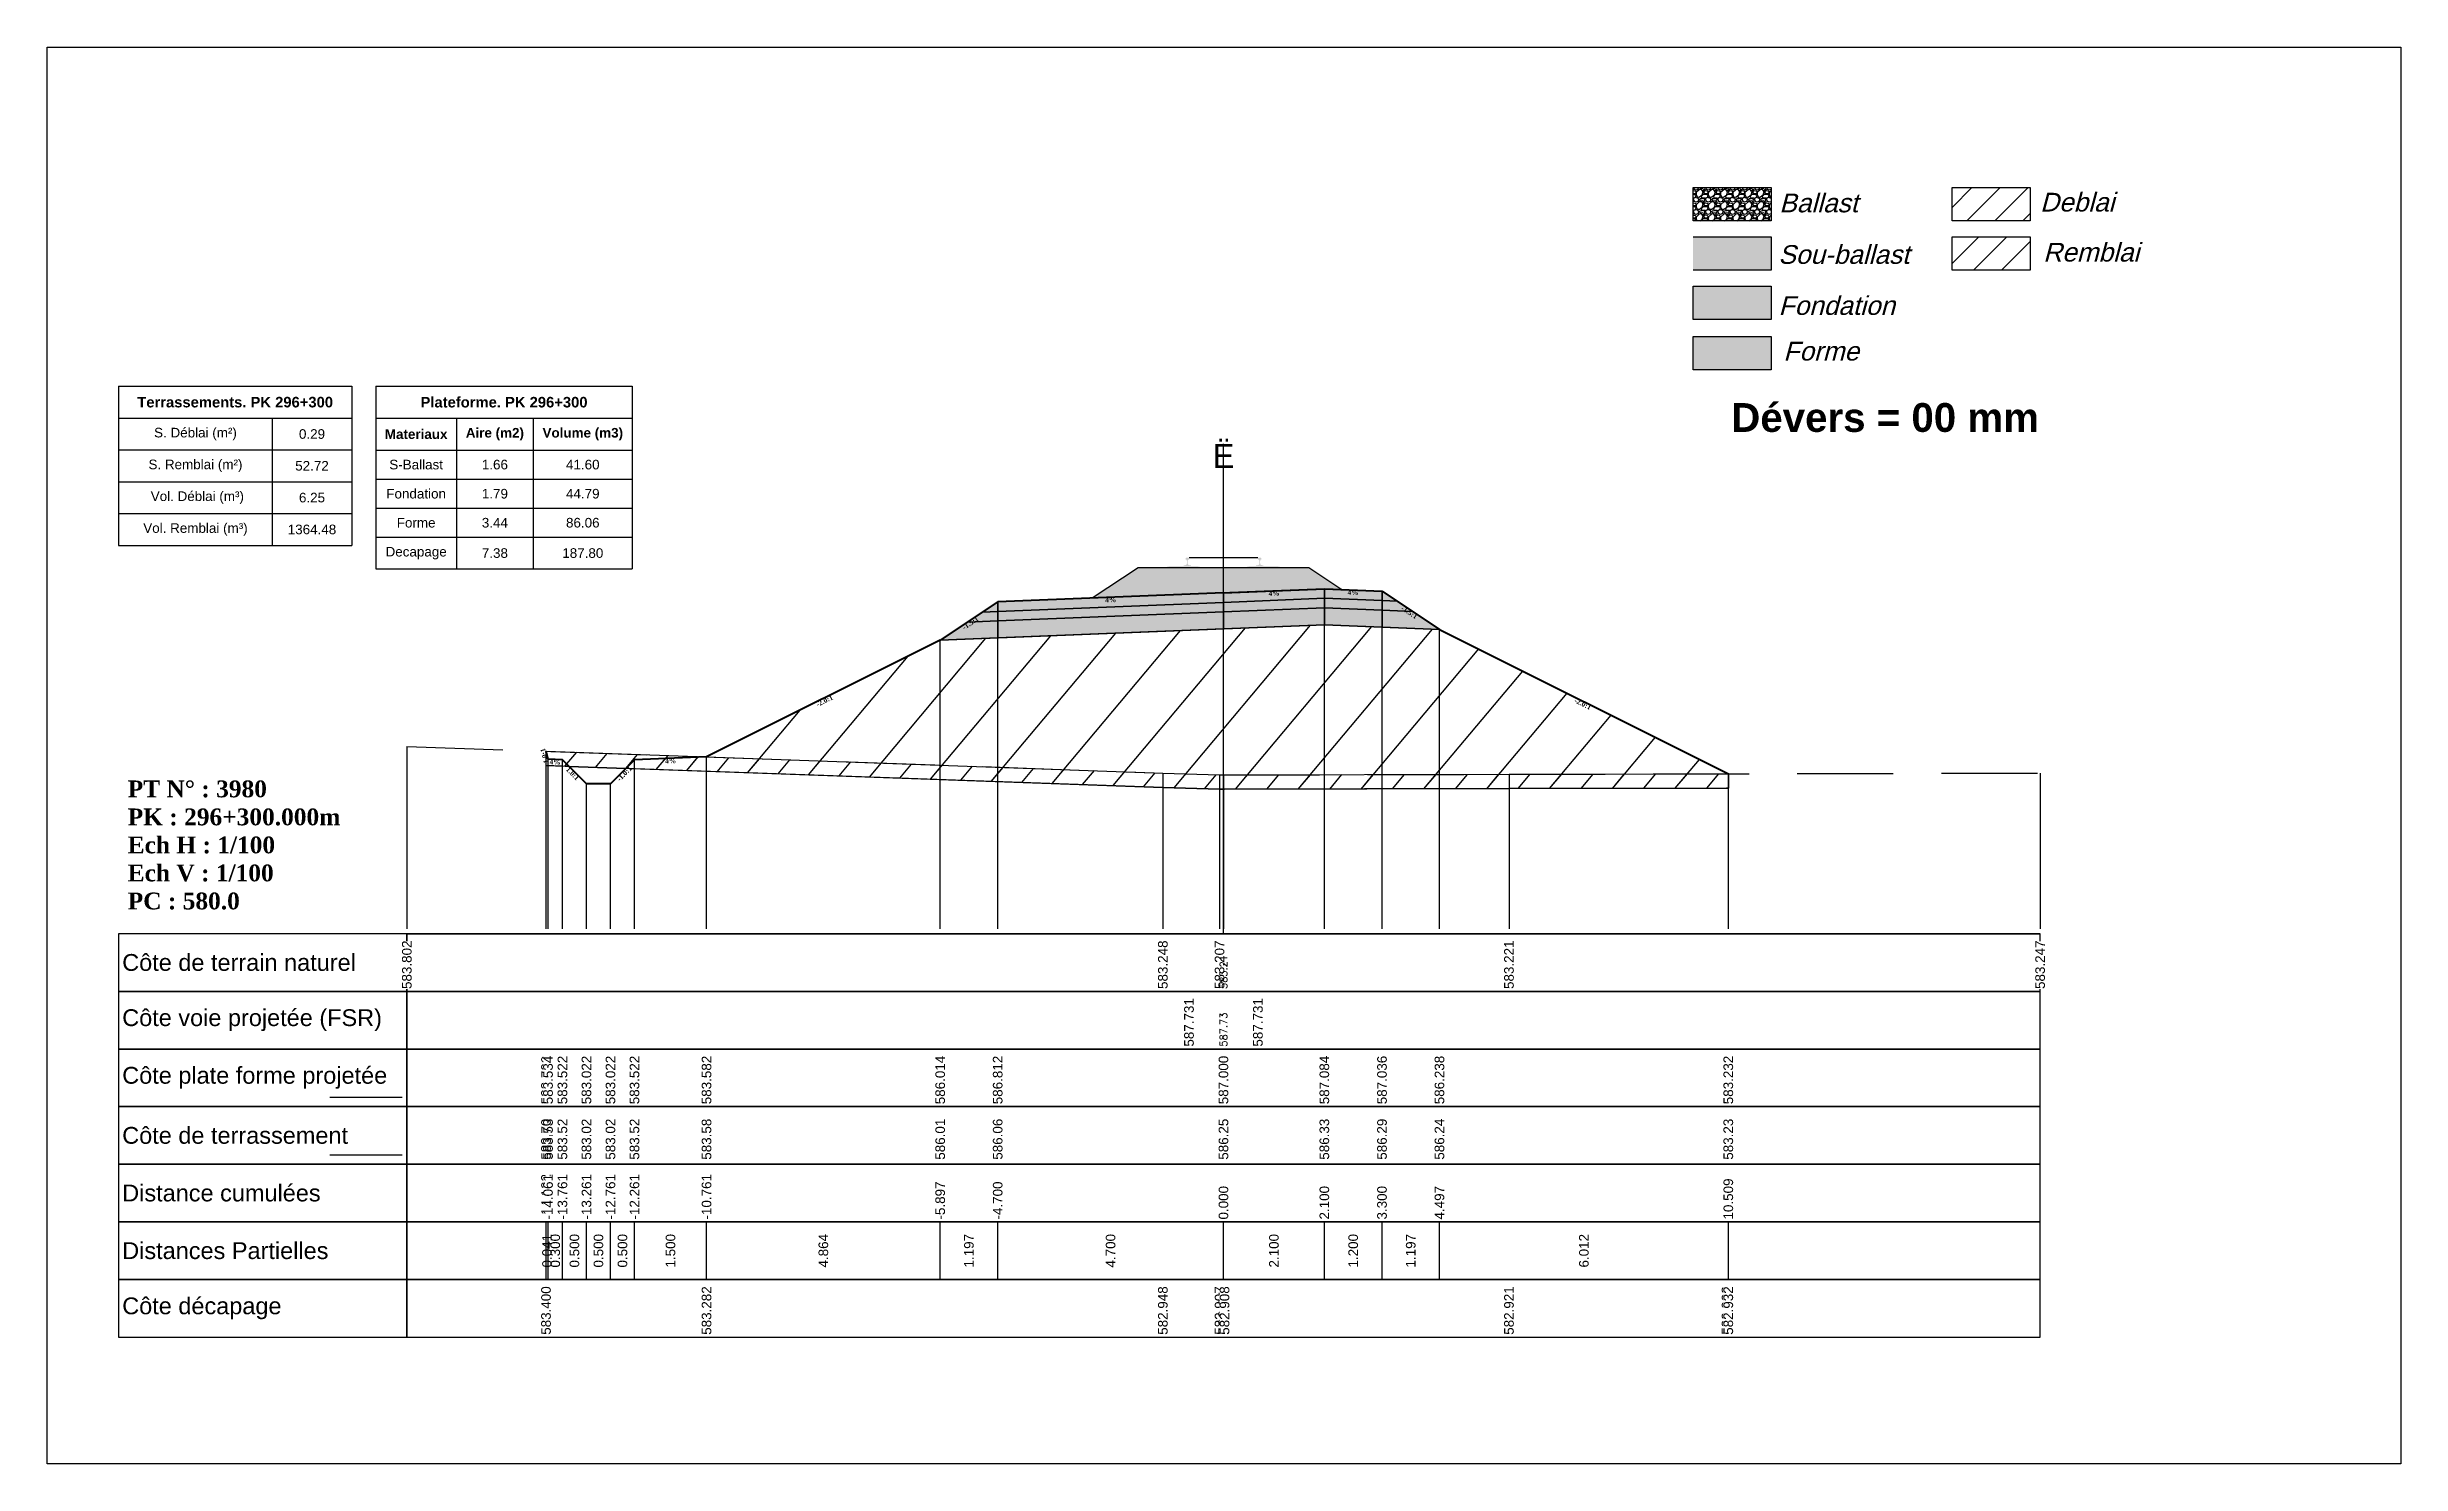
# Model space of a CAD drawing. Header units: millimetres. Extents: x 2762 to 3076, y 916 to 3305.
# Drawn here: x 2950.21 to 2999.21, y 2289.65 to 2319.15 of the extents above; entities that cross this region are included whole.
import ezdxf

# ---------------------------------------------------------------- set-up
doc = ezdxf.new("R2010")
doc.units = ezdxf.units.MM
doc.header["$LTSCALE"] = 2
doc.linetypes.add('CACHE', pattern=[9.525, 6.35, -3.175])
doc.linetypes.add('DASHED', pattern=[0.75, 0.5, -0.25])
for name, color, linetype in [('C-ANNO-TABL', 1, 'Continuous'), ('C-ANNO-TABL-TEXT', 150, 'Continuous'), ('C-ANNO-TABL-TITL', 150, 'Continuous'), ('C-ANNO-TABL-TTBL', 5, 'Continuous'), ('C-ROAD-CORR', 5, 'Continuous'), ('C-ROAD-SCTN', 7, 'Continuous')]:
    doc.layers.add(name, color=color, linetype=linetype)
doc.styles.add('ARIAL', font='arial.ttf')
doc.styles.add('C3D_Etiquette', font='romans.shx')
doc.styles.add('C3D_Profil_Travers', font='romans.shx')
doc.styles.get("Standard").update_dxf_attribs({"font": 'arial.ttf'})

msp = doc.modelspace()

# ---------------------------------------------------------------- texts
at = {"insert": (2985.274, 2311.733), "char_height": 0.6, "attachment_point": 1}
msp.add_mtext_dynamic_manual_height_columns('{\\fArial|b1|i0|c0|p34;Dévers = 00 mm}', width=8.82587, gutter_width=1.25, heights=[0], dxfattribs=at)
at = {"color": 7, "linetype": 'Continuous', "lineweight": -3}
for s, insert, char_height, attachment_point, style in [('{\\fWingdings|b0|i0|c2|p0;Ë}', (2974.705, 2310.384), 0.5, 8, 'C3D_Profil_Travers'), ('{\\fTimes New Roman|b1|i0|c0|p18;PT N° : 3980\\PPK : 296+300.000m\\PEch H : 1/100\\PEch V : 1/100\\PPC : 580.0}', (2951.893, 2301.184), 0.35, 7, 'C3D_Profil_Travers'), ('{\\fArial|b0|i0|c0|p34;Côte de terrain naturel}', (2951.779, 2300.084), 0.35, 4, 'C3D_Etiquette'), ('{\\fArial|b0|i0|c0|p34;Côte plate forme projetée}', (2951.779, 2297.684), 0.35, 4, 'C3D_Etiquette'), ('{\\fArial|b0|i0|c0|p34;Côte de terrassement}', (2951.779, 2296.484), 0.35, 4, 'C3D_Etiquette'), ('{\\fArial|b0|i0|c0|p34;Distance cumulées}', (2951.779, 2295.284), 0.35, 4, 'C3D_Etiquette'), ('{\\fArial|b0|i0|c0|p34;Distances Partielles}', (2951.779, 2294.084), 0.35, 4, 'C3D_Etiquette'), ('{\\fArial|b0|i0|c0|p34;Côte décapage}', (2951.779, 2292.884), 0.35, 4, 'C3D_Etiquette')]:
    msp.add_mtext(s, dxfattribs=dict(at, insert=insert, char_height=char_height, attachment_point=attachment_point, style=style))
at = {"color": 7, "linetype": 'Continuous', "lineweight": -3, "char_height": 0.1, "style": 'C3D_Etiquette'}
for s, insert, width, attachment_point, rotation in [('{\\fTimes New Roman|b1|i0|c0|p18;4%}', (2972.355, 2307.686), 0.42071, 2, 2.2906), ('{\\fTimes New Roman|b1|i0|c0|p18;4%}', (2975.755, 2307.822), 0.37094, 2, 2.2906), ('{\\fTimes New Roman|b1|i0|c0|p18;4%}', (2977.404, 2307.84), 0.42071, 2, 357.7094), ('{\\fTimes New Roman|b1|i0|c0|p18;-1.5:1}', (2978.601, 2307.418), 0.34598, 2, 326.3099), ('{\\fTimes New Roman|b1|i0|c0|p18;-1.5:1}', (2969.408, 2307.194), 0.34598, 2, 33.6901), ('{\\fTimes New Roman|b1|i0|c0|p18;-2.0:1}', (2966.378, 2305.578), 0.34598, 2, 26.5651), ('{\\fTimes New Roman|b1|i0|c0|p18;-2.0:1}', (2982.206, 2305.515), 0.34598, 2, 333.4349), ('{\\fTimes New Roman|b1|i0|c0|p18;1.0:1}', (2960.619, 2304.4), 0.29446, 8, 104.0362), ('{\\fTimes New Roman|b1|i0|c0|p18;4%}', (2960.793, 2304.308), 0.37094, 2, 357.7094), ('{\\fTimes New Roman|b1|i0|c0|p18;1.0:1}', (2961.191, 2304.053), 0.29001, 2, 315), ('{\\fTimes New Roman|b1|i0|c0|p18;-1.0:1}', (2962.196, 2304.053), 0.34598, 2, 45), ('{\\fTimes New Roman|b1|i0|c0|p18;4%}', (2963.194, 2304.332), 0.42071, 2, 2.2906)]:
    msp.add_mtext(s, dxfattribs=dict(at, insert=insert, width=width, attachment_point=attachment_point, rotation=rotation))
at = {"color": 7, "linetype": 'Continuous', "lineweight": -3, "insert": (2951.779, 2298.884), "char_height": 0.35, "attachment_point": 4}
msp.add_mtext('{\\fArial|b0|i0|c0|p34;Côte voie projetée (FSR)}', dxfattribs=at)
at = {"color": 7, "linetype": 'Continuous', "lineweight": -3, "rotation": 90, "style": 'C3D_Profil_Travers'}
for s, insert, char_height, attachment_point in [('587.73', (2974.705, 2298.334), 0.15, 4), ('{\\fArial|b0|i0|c0|p34;583.70}', (2960.602, 2295.979), 0.2, 4), ('{\\fArial|b0|i0|c0|p34;583.53}', (2960.644, 2295.979), 0.2, 4), ('{\\fArial|b0|i0|c0|p34;583.52}', (2960.944, 2295.979), 0.2, 4), ('{\\fArial|b0|i0|c0|p34;583.02}', (2961.444, 2295.979), 0.2, 4), ('{\\fArial|b0|i0|c0|p34;583.02}', (2961.944, 2295.979), 0.2, 4), ('{\\fArial|b0|i0|c0|p34;583.52}', (2962.444, 2295.979), 0.2, 4), ('{\\fArial|b0|i0|c0|p34;583.58}', (2963.944, 2295.979), 0.2, 4), ('{\\fArial|b0|i0|c0|p34;586.01}', (2968.808, 2295.979), 0.2, 4), ('{\\fArial|b0|i0|c0|p34;586.06}', (2970.005, 2295.979), 0.2, 4), ('{\\fArial|b0|i0|c0|p34;586.25}', (2974.705, 2295.979), 0.2, 4), ('{\\fArial|b0|i0|c0|p34;586.33}', (2976.805, 2295.979), 0.2, 4), ('{\\fArial|b0|i0|c0|p34;586.29}', (2978.005, 2295.979), 0.2, 4), ('{\\fArial|b0|i0|c0|p34;586.24}', (2979.201, 2295.979), 0.2, 4), ('{\\fArial|b0|i0|c0|p34;583.23}', (2985.214, 2295.979), 0.2, 4), ('{\\fArial|b0|i0|c0|p34;0.041}', (2960.623, 2294.084), 0.2, 5), ('{\\fArial|b0|i0|c0|p34;0.300}', (2960.794, 2294.084), 0.2, 5), ('{\\fArial|b0|i0|c0|p34;0.500}', (2961.194, 2294.084), 0.2, 5), ('{\\fArial|b0|i0|c0|p34;0.500}', (2961.694, 2294.084), 0.2, 5), ('{\\fArial|b0|i0|c0|p34;0.500}', (2962.194, 2294.084), 0.2, 5), ('{\\fArial|b0|i0|c0|p34;1.500}', (2963.194, 2294.084), 0.2, 5), ('{\\fArial|b0|i0|c0|p34;4.864}', (2966.376, 2294.084), 0.2, 5), ('{\\fArial|b0|i0|c0|p34;1.197}', (2969.406, 2294.084), 0.2, 5), ('{\\fArial|b0|i0|c0|p34;4.700}', (2972.355, 2294.084), 0.2, 5), ('{\\fArial|b0|i0|c0|p34;2.100}', (2975.755, 2294.084), 0.2, 5), ('{\\fArial|b0|i0|c0|p34;1.200}', (2977.405, 2294.084), 0.2, 5), ('{\\fArial|b0|i0|c0|p34;1.197}', (2978.603, 2294.084), 0.2, 5), ('{\\fArial|b0|i0|c0|p34;6.012}', (2982.208, 2294.084), 0.2, 5)]:
    msp.add_mtext(s, dxfattribs=dict(at, insert=insert, char_height=char_height, attachment_point=attachment_point))
at = {"layer": 'C-ANNO-TABL-TEXT', "color": 7, "style": 'ARIAL', "oblique": 15}
for s, p in [('Ballast', (2986.274, 2315.705)), ('Deblai', (2991.704, 2315.721)), ('Sou-ballast', (2986.254, 2314.632)), ('Remblai', (2991.768, 2314.679)), ('Fondation', (2986.259, 2313.569)), ('Forme', (2986.359, 2312.619))]:
    msp.add_text(s, height=0.39, dxfattribs=at).set_placement(p)
at = {"layer": 'C-ANNO-TABL-TEXT', "color": 7, "linetype": 'Continuous', "lineweight": -3, "char_height": 0.2, "attachment_point": 5, "style": 'ARIAL'}
for s, insert in [('{\\fArial|b0|i0|c0|p34;\\C7;0.29}', (2955.73, 2311.088)), ('{\\fArial|b0|i0|c0|p34;\\C7;52.72}', (2955.73, 2310.426)), ('{\\fArial|b0|i0|c0|p34;\\C7;S-Ballast}', (2957.898, 2310.451)), ('{\\fArial|b0|i0|c0|p34;\\C7;1.66}', (2959.537, 2310.451)), ('{\\C18;\\c0;41.60}', (2961.367, 2310.451)), ('{\\fArial|b0|i0|c0|p34;\\C7;6.25}', (2955.73, 2309.764)), ('{\\fArial|b0|i0|c0|p34;\\C7;Fondation}', (2957.898, 2309.845)), ('{\\fArial|b0|i0|c0|p34;\\C7;1.79}', (2959.537, 2309.845)), ('{\\C18;\\c0;44.79}', (2961.367, 2309.845)), ('{\\fArial|b0|i0|c0|p34;\\C7;1364.48}', (2955.73, 2309.101)), ('{\\fArial|b0|i0|c0|p34;\\C7;Forme}', (2957.898, 2309.241)), ('{\\fArial|b0|i0|c0|p34;\\C7;3.44}', (2959.537, 2309.241)), ('{\\C18;\\c0;86.06}', (2961.367, 2309.241)), ('{\\fArial|b0|i0|c0|p34;\\C7;Decapage}', (2957.898, 2308.609)), ('{\\fArial|b0|i0|c0|p34;\\C7;7.38}', (2959.537, 2308.609)), ('{\\C18;\\c0;187.80}', (2961.367, 2308.609))]:
    msp.add_mtext(s, dxfattribs=dict(at, insert=insert))
at = {"layer": 'C-ANNO-TABL-TITL', "color": 7, "linetype": 'Continuous', "lineweight": -3, "attachment_point": 5, "style": 'ARIAL'}
for s, insert, char_height in [('{\\fArial|b1|i0|c0|p34;\\C7;Terrassements. PK 296+300}', (2954.13, 2311.751), 0.22), ('{\\fArial|b1|i0|c0|p34;\\C18;\\c0;Plateforme. PK 296+300}', (2959.727, 2311.75), 0.22), ('{\\fArial|b0|i0|c0|p34;\\C7;S. Déblai (m²) }', (2953.304, 2311.088), 0.2), ('{\\fArial|b1|i0|c0|p34;\\C7;Materiaux   }', (2957.898, 2311.085), 0.2), ('{\\fArial|b1|i0|c0|p34;\\C7;Aire (m2)}', (2959.537, 2311.085), 0.2), ('{\\fArial|b1|i0|c0|p34;\\C7;Volume (m3)}', (2961.367, 2311.085), 0.2), ('{\\fArial|b0|i0|c0|p34;\\C7;S. Remblai (m²) }', (2953.304, 2310.426), 0.2), ('{\\fArial|b0|i0|c0|p34;\\C7; Vol. Déblai (m³) }', (2953.304, 2309.764), 0.2), ('{\\fArial|b0|i0|c0|p34;\\C7;Vol. Remblai (m³)}', (2953.304, 2309.101), 0.2)]:
    msp.add_mtext(s, dxfattribs=dict(at, insert=insert, char_height=char_height))

# ---------------------------------------------------------------- hatches: boundary and pattern name
h = msp.add_hatch(color=11)
h.dxf.hatch_style = 1
h.paths.add_polyline_path([(2986.106, 2315.191), (2984.48, 2315.191), (2984.48, 2314.499), (2986.106, 2314.499)])
h = msp.add_hatch(color=30)
h.dxf.hatch_style = 1
h.paths.add_polyline_path([(2986.106, 2314.164), (2984.48, 2314.164), (2984.48, 2313.472), (2986.106, 2313.472)])
h = msp.add_hatch(color=83)
h.dxf.hatch_style = 1
h.paths.add_polyline_path([(2986.106, 2313.118), (2984.48, 2313.118), (2984.48, 2312.426), (2986.106, 2312.426)])
at = {"linetype": 'Continuous', "lineweight": -3}
msp.add_hatch(color=254, dxfattribs=at).paths.add_polyline_path([(2973.487, 2308.131), (2973.487, 2308.316), (2973.602, 2308.337), (2973.95, 2308.337), (2973.95, 2308.343), (2973.876, 2308.343), (2973.876, 2308.353), (2973.877, 2308.354), (2973.879, 2308.354), (2973.88, 2308.355), (2973.9, 2308.356), (2973.903, 2308.357), (2973.906, 2308.358), (2973.934, 2308.368), (2973.937, 2308.37), (2973.938, 2308.371), (2973.939, 2308.372), (2973.94, 2308.377), (2973.941, 2308.384), (2973.942, 2308.393), (2973.943, 2308.403), (2973.943, 2308.427), (2973.942, 2308.443), (2973.942, 2308.449), (2973.941, 2308.455), (2973.94, 2308.46), (2973.94, 2308.462), (2973.939, 2308.465), (2973.938, 2308.467), (2973.937, 2308.468), (2973.936, 2308.47), (2973.935, 2308.47), (2973.919, 2308.476), (2973.917, 2308.477), (2973.916, 2308.478), (2973.915, 2308.48), (2973.915, 2308.482), (2973.915, 2308.501), (2973.916, 2308.505), (2973.917, 2308.507), (2973.919, 2308.509), (2973.921, 2308.511), (2973.924, 2308.512), (2973.925, 2308.513), (2973.929, 2308.514), (2973.933, 2308.514), (2973.936, 2308.514), (2973.94, 2308.515), (2973.945, 2308.515), (2973.948, 2308.515), (2973.951, 2308.515), (2973.955, 2308.515), (2973.958, 2308.515), (2973.962, 2308.515), (2973.967, 2308.514), (2973.97, 2308.514), (2973.974, 2308.514), (2973.978, 2308.513), (2973.979, 2308.512), (2973.981, 2308.511), (2973.984, 2308.509), (2973.986, 2308.507), (2973.987, 2308.505), (2973.987, 2308.501), (2973.987, 2308.482), (2973.987, 2308.48), (2973.987, 2308.478), (2973.986, 2308.477), (2973.984, 2308.476), (2973.968, 2308.47), (2973.967, 2308.47), (2973.965, 2308.468), (2973.964, 2308.467), (2973.964, 2308.465), (2973.963, 2308.462), (2973.962, 2308.46), (2973.962, 2308.455), (2973.961, 2308.449), (2973.96, 2308.443), (2973.96, 2308.427), (2973.96, 2308.403), (2973.961, 2308.393), (2973.962, 2308.384), (2973.963, 2308.377), (2973.964, 2308.372), (2973.965, 2308.371), (2973.966, 2308.37), (2973.968, 2308.368), (2973.997, 2308.358), (2974, 2308.357), (2974.003, 2308.356), (2974.023, 2308.355), (2974.024, 2308.354), (2974.025, 2308.354), (2974.026, 2308.353), (2974.026, 2308.343), (2973.952, 2308.343), (2973.952, 2308.337), (2974.156, 2308.337), (2974.288, 2308.306), (2975.122, 2308.306), (2975.253, 2308.337), (2975.457, 2308.337), (2975.457, 2308.343), (2975.383, 2308.343), (2975.383, 2308.353), (2975.384, 2308.354), (2975.386, 2308.354), (2975.387, 2308.355), (2975.407, 2308.356), (2975.41, 2308.357), (2975.413, 2308.358), (2975.441, 2308.368), (2975.444, 2308.37), (2975.445, 2308.371), (2975.446, 2308.372), (2975.447, 2308.377), (2975.448, 2308.384), (2975.449, 2308.393), (2975.45, 2308.403), (2975.45, 2308.427), (2975.449, 2308.443), (2975.449, 2308.449), (2975.448, 2308.455), (2975.447, 2308.46), (2975.447, 2308.462), (2975.446, 2308.465), (2975.445, 2308.467), (2975.444, 2308.468), (2975.443, 2308.47), (2975.442, 2308.47), (2975.426, 2308.476), (2975.424, 2308.477), (2975.423, 2308.478), (2975.422, 2308.48), (2975.422, 2308.482), (2975.422, 2308.501), (2975.423, 2308.505), (2975.424, 2308.507), (2975.426, 2308.509), (2975.428, 2308.511), (2975.431, 2308.512), (2975.432, 2308.513), (2975.436, 2308.514), (2975.44, 2308.514), (2975.443, 2308.514), (2975.447, 2308.515), (2975.452, 2308.515), (2975.455, 2308.515), (2975.458, 2308.515), (2975.462, 2308.515), (2975.465, 2308.515), (2975.469, 2308.515), (2975.474, 2308.514), (2975.477, 2308.514), (2975.481, 2308.514), (2975.485, 2308.513), (2975.486, 2308.512), (2975.488, 2308.511), (2975.491, 2308.509), (2975.493, 2308.507), (2975.494, 2308.505), (2975.494, 2308.501), (2975.494, 2308.482), (2975.494, 2308.48), (2975.494, 2308.478), (2975.493, 2308.477), (2975.491, 2308.476), (2975.475, 2308.47), (2975.474, 2308.47), (2975.472, 2308.468), (2975.471, 2308.467), (2975.471, 2308.465), (2975.47, 2308.462), (2975.469, 2308.46), (2975.469, 2308.455), (2975.468, 2308.449), (2975.467, 2308.443), (2975.467, 2308.427), (2975.467, 2308.403), (2975.468, 2308.393), (2975.469, 2308.384), (2975.47, 2308.377), (2975.471, 2308.372), (2975.472, 2308.371), (2975.473, 2308.37), (2975.475, 2308.368), (2975.504, 2308.358), (2975.507, 2308.357), (2975.51, 2308.356), (2975.53, 2308.355), (2975.531, 2308.354), (2975.532, 2308.354), (2975.533, 2308.353), (2975.533, 2308.343), (2975.459, 2308.343), (2975.459, 2308.337), (2975.807, 2308.337), (2975.922, 2308.316), (2975.922, 2308.131)])
h = msp.add_hatch(dxfattribs=at)
h.set_pattern_fill('GRAVEL', color=252, scale=0.009, style=0)
h.set_pattern_definition([(228.0128, (2972.136781, 2307.903132), (-1.8288, -2.0574), [0.030755, -3.0447435]), (184.96974, (2972.116207, 2307.880272), (2.743199999, 0.228600013), [0.0527764, -5.2248644]), (132.51045, (2972.063629, 2307.8757), (2.286, -2.5146), [0.0372133, -3.684125]), (267.2737, (2971.974475, 2307.81855), (0.2286, 4.572), [0.0480604, -4.7579794]), (292.83365, (2971.972189, 2307.770544), (-1.143, 2.7432), [0.047127, -4.6655827]), (357.2737, (2971.990477, 2307.72711), (-4.572, 0.2286), [0.0480604, -4.7579794]), (37.69424, (2972.038483, 2307.724824), (-2.9718, -2.286), [0.0635574, -6.2921804]), (72.25533, (2972.088775, 2307.763686), (1.6002, 5.0292), [0.0600048, -5.940473]), (121.42957, (2972.107063, 2307.820836), (-1.8288, 2.9718), [0.048223, -4.774099]), (175.23636, (2972.081917, 2307.861984), (2.5146, -0.2286), [0.055054, -2.697654]), (222.39744, (2972.027053, 2307.866556), (-2.7432, -2.5146), [0.071197, -7.0485095]), (138.81407, (2972.20079, 2307.816264), (-1.6002, 1.3716), [0.0243004, -2.405751]), (171.46923, (2972.182501, 2307.832266), (2.9718, -0.4572), [0.0462314, -4.5769175]), (225, (2972.13678, 2307.83912), (-3e-17, -0.2286), [0.032329, -0.29096]), (203.1986, (2972.12078, 2307.866556), (1.143, 0.4572), [0.01741, -1.723556]), (291.8014, (2972.104777, 2307.8597), (-0.2286, 0.6858), [0.024621, -1.206428]), (30.9638, (2972.11392, 2307.83684), (0.6858, 0.4572), [0.039989, -1.292967]), (161.565, (2972.14821, 2307.85741), (0.4572, -0.2286), [0.028916, -0.693981]), (16.38954, (2971.972189, 2307.859698), (2.286, 0.6858), [0.040508, -4.0102944]), (70.34618, (2972.011051, 2307.871128), (-0.9144, -2.5146), [0.033984, -3.3643994]), (293.1986, (2972.14821, 2307.903132), (-0.4572, 1.143), [0.034819, -1.7061465]), (343.61046, (2972.161927, 2307.871128), (-2.286, 0.6858), [0.040508, -4.0102944]), (339.44395, (2971.97219, 2307.717966), (-1.143, 0.4572), [0.039063, -1.914096]), (294.77514, (2972.008765, 2307.70425), (-1.143, 2.5146), [0.0327305, -3.2403234]), (66.8014, (2972.150497, 2307.674532), (0.4572, 1.143), [0.034819, -1.7061465]), (17.35402, (2972.164213, 2307.706536), (-2.9718, -0.9144), [0.0383204, -3.793714]), (69.44395, (2972.038483, 2307.674532), (-0.4572, -1.143), [0.0195316, -1.933628]), (101.3099, (2972.13678, 2307.674532), (-0.2286, 0.9144), [0.011656, -1.1539795]), (165.9638, (2972.134495, 2307.68596), (0.6858, -0.2286), [0.047127, -0.895415]), (186.009, (2972.088775, 2307.697392), (2.286, 0.2286), [0.043674, -4.323723]), (303.69, (2972.11392, 2307.816264), (-0.2286, 0.4572), [0.032969, -0.79126]), (353.15723, (2972.132209, 2307.788832), (3.8862, -0.4572), [0.05756, -5.698441]), (60.9454, (2972.18936, 2307.781974), (-0.9144, -1.6002), [0.023536, -2.330045]), (90, (2972.2008, 2307.80255), (-0.2286, 0.2286), [0.013716, -0.214884]), (120.25644, (2972.084203, 2307.70425), (0.9144, -1.6002), [0.031758, -3.1440547]), (48.0128, (2972.068201, 2307.731682), (1.8288, 2.0574), [0.06151, -3.0139886]), (0, (2972.10935, 2307.7774), (0.2286, 0.2286), [0.059436, -0.169164]), (325.30485, (2972.168785, 2307.777402), (2.286, -1.6002), [0.036145, -3.5783385]), (254.0546, (2972.198503, 2307.756828), (-0.2286, -0.9144), [0.033285, -1.6309485]), (207.64598, (2972.189359, 2307.724824), (-4.3434, -2.286), [0.054193, -5.365122]), (175.42608, (2972.141353, 2307.699678), (-2.9718, 0.2286), [0.0573327, -5.675926])])
h.paths.add_polyline_path([(2971.972, 2307.675), (2972.93, 2308.313), (2976.48, 2308.313), (2977.169, 2307.853), (2976.805, 2307.868)])
h = msp.add_hatch(color=83, dxfattribs=at)
h.paths.add_polyline_path([(2978.005, 2307.07), (2978.005, 2307.42), (2978.643, 2307.394), (2979.201, 2307.022)])
h.paths.add_polyline_path([(2976.805, 2307.118), (2976.805, 2307.468), (2978.005, 2307.42), (2978.005, 2307.07)])
h.paths.add_polyline_path([(2974.705, 2307.034), (2974.705, 2307.384), (2976.805, 2307.468), (2976.805, 2307.118)])
h.paths.add_polyline_path([(2970.005, 2306.846), (2970.005, 2307.196), (2974.705, 2307.384), (2974.705, 2307.034)])
h.paths.add_polyline_path([(2968.808, 2306.798), (2969.366, 2307.17), (2970.005, 2307.196), (2970.005, 2306.846)])
h = msp.add_hatch(color=30, dxfattribs=at)
h.paths.add_polyline_path([(2978.005, 2307.42), (2978.005, 2307.62), (2978.324, 2307.607), (2978.643, 2307.394)])
h.paths.add_polyline_path([(2976.805, 2307.468), (2976.805, 2307.668), (2978.005, 2307.62), (2978.005, 2307.42)])
h.paths.add_polyline_path([(2974.705, 2307.384), (2974.705, 2307.584), (2976.805, 2307.668), (2976.805, 2307.468)])
h.paths.add_polyline_path([(2970.005, 2307.196), (2970.005, 2307.396), (2974.705, 2307.584), (2974.705, 2307.384)])
h.paths.add_polyline_path([(2969.366, 2307.17), (2969.685, 2307.383), (2970.005, 2307.396), (2970.005, 2307.196)])
h = msp.add_hatch(color=11, dxfattribs=at)
h.paths.add_polyline_path([(2978.005, 2307.62), (2978.005, 2307.82), (2978.324, 2307.607)])
h.paths.add_polyline_path([(2976.805, 2307.668), (2976.805, 2307.868), (2978.005, 2307.82), (2978.005, 2307.62)])
h.paths.add_polyline_path([(2974.705, 2307.584), (2974.705, 2307.784), (2976.805, 2307.868), (2976.805, 2307.668)])
h.paths.add_polyline_path([(2970.005, 2307.396), (2970.005, 2307.596), (2974.705, 2307.784), (2974.705, 2307.584)])
h.paths.add_polyline_path([(2969.685, 2307.383), (2970.005, 2307.596), (2970.005, 2307.396)])
h = msp.add_hatch(dxfattribs=at)
h.set_pattern_fill('_U', color=3, angle=50, style=0, pattern_type=0)
h.set_pattern_definition([(50, (2962.2628, 2304.125), (-0.766044, 0.642788), [])])
h.paths.add_polyline_path([(2962.263, 2304.125), (2962.444, 2304.306), (2963.944, 2304.366), (2968.808, 2306.798), (2976.805, 2307.118), (2979.201, 2307.022), (2985.214, 2304.016), (2985.214, 2303.716), (2985.178, 2303.716), (2980.648, 2303.705), (2974.624, 2303.691), (2973.443, 2303.731)])
h.paths.add_polyline_path([(2960.602, 2304.184), (2960.602, 2304.484), (2960.644, 2304.318), (2960.944, 2304.306), (2961.083, 2304.167)])
h = msp.add_hatch(dxfattribs=at)
h.set_pattern_fill('_U', color=150, scale=0.5, angle=50, style=0, pattern_type=0)
h.set_pattern_definition([(50, (2962.2628, 2304.12505), (-0.383022, 0.321394), [])])
h.paths.add_polyline_path([(2962.263, 2304.125), (2962.444, 2304.306), (2963.944, 2304.366), (2973.443, 2304.031), (2974.624, 2303.991), (2980.648, 2304.005), (2985.214, 2304.016), (2985.214, 2303.716), (2985.178, 2303.716), (2980.648, 2303.705), (2974.624, 2303.691), (2973.443, 2303.731)])
h.paths.add_polyline_path([(2960.602, 2304.484), (2963.944, 2304.366), (2962.444, 2304.306), (2962.263, 2304.125), (2961.083, 2304.167), (2960.944, 2304.306), (2960.644, 2304.318)])
h.paths.add_polyline_path([(2960.602, 2304.184), (2960.602, 2304.484), (2960.644, 2304.318), (2960.944, 2304.306), (2961.083, 2304.167)])

# ---------------------------------------------------------------- linework, layer by layer
for p, q in [((2984.48, 2316.219), (2986.106, 2316.219)), ((2984.48, 2316.219), (2986.106, 2316.219)), ((2984.48, 2315.527), (2984.48, 2316.219)), ((2986.106, 2316.219), (2986.106, 2315.527)), ((2986.106, 2316.219), (2986.106, 2315.527)), ((2989.873, 2316.219), (2991.499, 2316.219)), ((2989.873, 2315.527), (2989.873, 2316.219)), ((2991.499, 2316.219), (2991.499, 2315.527)), ((2986.106, 2315.527), (2984.48, 2315.527)), ((2986.106, 2315.527), (2984.48, 2315.527)), ((2991.499, 2315.527), (2989.873, 2315.527)), ((2984.48, 2315.191), (2986.106, 2315.191)), ((2986.106, 2315.191), (2986.106, 2314.499)), ((2989.873, 2315.191), (2991.499, 2315.191)), ((2989.873, 2314.499), (2989.873, 2315.191)), ((2991.499, 2315.191), (2991.499, 2314.499)), ((2986.106, 2314.499), (2984.48, 2314.499)), ((2991.499, 2314.499), (2989.873, 2314.499)), ((2984.48, 2314.164), (2986.106, 2314.164)), ((2984.48, 2313.472), (2984.48, 2314.164)), ((2986.106, 2314.164), (2986.106, 2313.472)), ((2986.106, 2313.472), (2984.48, 2313.472)), ((2984.48, 2313.118), (2986.106, 2313.118)), ((2984.48, 2312.426), (2984.48, 2313.118)), ((2986.106, 2313.118), (2986.106, 2312.426)), ((2986.106, 2312.426), (2984.48, 2312.426))]:
    msp.add_line(p, q)
at = {"linetype": 'Continuous'}
for p, q in [((2984.483, 2316.172), (2984.48, 2316.173)), ((2984.48, 2316.17), (2984.483, 2316.172)), ((2984.52, 2316.144), (2984.48, 2316.15)), ((2984.48, 2316.104), (2984.53, 2316.098)), ((2984.48, 2316.083), (2984.506, 2316.083)), ((2984.532, 2316.019), (2984.48, 2315.992)), ((2984.483, 2315.918), (2984.48, 2315.919)), ((2984.48, 2315.916), (2984.483, 2315.918)), ((2984.52, 2315.89), (2984.48, 2315.896)), ((2984.48, 2315.85), (2984.53, 2315.844)), ((2984.48, 2315.829), (2984.506, 2315.829)), ((2984.532, 2315.765), (2984.48, 2315.738)), ((2984.484, 2315.969), (2984.499, 2315.934)), ((2984.485, 2315.969), (2984.501, 2316.005)), ((2984.485, 2315.715), (2984.501, 2315.751)), ((2984.486, 2316.219), (2984.499, 2316.188)), ((2984.498, 2316.188), (2984.541, 2316.175)), ((2984.498, 2315.934), (2984.541, 2315.921)), ((2984.501, 2316.005), (2984.542, 2316.018)), ((2984.501, 2315.751), (2984.542, 2315.764)), ((2984.505, 2316.086), (2984.539, 2316.063)), ((2984.505, 2315.832), (2984.539, 2315.809)), ((2984.543, 2316.128), (2984.522, 2316.145)), ((2984.543, 2315.874), (2984.522, 2315.891)), ((2984.529, 2316.088), (2984.542, 2316.111)), ((2984.539, 2316.061), (2984.529, 2316.025)), ((2984.529, 2315.834), (2984.542, 2315.857)), ((2984.539, 2315.807), (2984.529, 2315.771)), ((2984.541, 2316.175), (2984.585, 2316.188)), ((2984.541, 2316.016), (2984.582, 2316.001)), ((2984.541, 2315.921), (2984.585, 2315.934)), ((2984.541, 2315.762), (2984.582, 2315.747)), ((2984.544, 2316.129), (2984.542, 2316.076)), ((2984.542, 2316.111), (2984.542, 2316.127)), ((2984.542, 2316.076), (2984.562, 2316.028)), ((2984.544, 2315.875), (2984.542, 2315.822)), ((2984.542, 2315.857), (2984.542, 2315.873)), ((2984.542, 2315.822), (2984.562, 2315.774)), ((2984.609, 2316.175), (2984.55, 2316.122)), ((2984.609, 2315.921), (2984.55, 2315.868)), ((2984.562, 2316.025), (2984.615, 2316.022)), ((2984.562, 2315.771), (2984.615, 2315.768)), ((2984.581, 2316.003), (2984.596, 2315.97)), ((2984.581, 2315.749), (2984.596, 2315.716)), ((2984.585, 2316.187), (2984.596, 2316.219)), ((2984.585, 2315.933), (2984.598, 2315.969)), ((2984.662, 2316.175), (2984.601, 2316.18)), ((2984.662, 2315.921), (2984.601, 2315.926)), ((2984.642, 2315.939), (2984.614, 2315.969)), ((2984.615, 2316.025), (2984.671, 2316.068)), ((2984.615, 2315.969), (2984.623, 2315.989)), ((2984.615, 2315.771), (2984.671, 2315.814)), ((2984.642, 2316.193), (2984.618, 2316.219)), ((2984.671, 2315.989), (2984.623, 2315.984)), ((2984.685, 2316.199), (2984.627, 2316.194)), ((2984.685, 2315.945), (2984.627, 2315.94)), ((2984.649, 2316.033), (2984.694, 2316.083)), ((2984.649, 2315.779), (2984.694, 2315.829)), ((2984.668, 2316.003), (2984.65, 2316.034)), ((2984.668, 2315.749), (2984.65, 2315.78)), ((2984.689, 2316.131), (2984.661, 2316.176)), ((2984.689, 2315.877), (2984.661, 2315.922)), ((2984.73, 2315.999), (2984.666, 2316.004)), ((2984.73, 2315.745), (2984.666, 2315.75)), ((2984.671, 2316.068), (2984.691, 2316.132)), ((2984.722, 2315.982), (2984.671, 2315.994)), ((2984.671, 2315.814), (2984.691, 2315.878)), ((2984.722, 2315.728), (2984.671, 2315.74)), ((2984.688, 2316.175), (2984.698, 2316.15)), ((2984.688, 2315.921), (2984.698, 2315.896)), ((2984.707, 2316.183), (2984.689, 2316.176)), ((2984.707, 2315.929), (2984.689, 2315.922)), ((2984.694, 2316.083), (2984.76, 2316.083)), ((2984.694, 2315.829), (2984.76, 2315.829)), ((2984.699, 2316.149), (2984.737, 2316.172)), ((2984.724, 2316.152), (2984.699, 2316.127)), ((2984.699, 2316.127), (2984.719, 2316.096)), ((2984.699, 2315.895), (2984.737, 2315.918)), ((2984.724, 2315.898), (2984.699, 2315.873)), ((2984.699, 2315.873), (2984.719, 2315.842)), ((2984.719, 2316.219), (2984.701, 2316.198)), ((2984.719, 2316.219), (2984.701, 2316.198)), ((2984.724, 2315.97), (2984.701, 2315.944)), ((2984.737, 2316.172), (2984.706, 2316.182)), ((2984.737, 2315.918), (2984.706, 2315.928)), ((2984.72, 2316.106), (2984.784, 2316.098)), ((2984.72, 2315.852), (2984.784, 2315.844)), ((2984.724, 2315.969), (2984.722, 2315.982)), ((2984.774, 2316.144), (2984.724, 2316.151)), ((2984.774, 2316.144), (2984.724, 2316.151)), ((2984.774, 2315.89), (2984.724, 2315.897)), ((2984.786, 2316.019), (2984.733, 2315.991)), ((2984.786, 2315.765), (2984.733, 2315.737)), ((2984.738, 2315.969), (2984.753, 2315.934)), ((2984.739, 2315.969), (2984.755, 2316.005)), ((2984.739, 2315.715), (2984.755, 2315.751)), ((2984.74, 2316.219), (2984.753, 2316.188)), ((2984.74, 2316.219), (2984.753, 2316.188)), ((2984.752, 2316.188), (2984.795, 2316.175)), ((2984.752, 2316.188), (2984.795, 2316.175)), ((2984.752, 2315.934), (2984.795, 2315.921)), ((2984.755, 2316.005), (2984.796, 2316.018)), ((2984.755, 2315.751), (2984.796, 2315.764)), ((2984.759, 2316.086), (2984.793, 2316.063)), ((2984.759, 2315.832), (2984.793, 2315.809)), ((2984.797, 2316.128), (2984.776, 2316.145)), ((2984.797, 2316.128), (2984.776, 2316.145)), ((2984.797, 2315.874), (2984.776, 2315.891)), ((2984.783, 2316.088), (2984.796, 2316.111)), ((2984.793, 2316.061), (2984.783, 2316.025)), ((2984.783, 2315.834), (2984.796, 2315.857)), ((2984.793, 2315.807), (2984.783, 2315.771)), ((2984.795, 2316.175), (2984.839, 2316.188)), ((2984.795, 2316.175), (2984.839, 2316.188)), ((2984.795, 2316.016), (2984.836, 2316.001)), ((2984.795, 2315.921), (2984.839, 2315.934)), ((2984.795, 2315.762), (2984.836, 2315.747)), ((2984.798, 2316.129), (2984.796, 2316.076)), ((2984.798, 2316.129), (2984.796, 2316.076)), ((2984.796, 2316.111), (2984.796, 2316.127)), ((2984.796, 2316.111), (2984.796, 2316.127)), ((2984.796, 2316.076), (2984.816, 2316.028)), ((2984.798, 2315.875), (2984.796, 2315.822)), ((2984.796, 2315.857), (2984.796, 2315.873)), ((2984.796, 2315.822), (2984.816, 2315.774)), ((2984.863, 2316.175), (2984.804, 2316.122)), ((2984.863, 2316.175), (2984.804, 2316.122)), ((2984.863, 2315.921), (2984.804, 2315.868)), ((2984.816, 2316.025), (2984.869, 2316.022)), ((2984.816, 2315.771), (2984.869, 2315.768)), ((2984.835, 2316.003), (2984.85, 2315.97)), ((2984.835, 2315.749), (2984.85, 2315.716)), ((2984.839, 2316.187), (2984.85, 2316.219)), ((2984.839, 2316.187), (2984.85, 2316.219)), ((2984.839, 2315.933), (2984.852, 2315.969)), ((2984.916, 2316.175), (2984.855, 2316.18)), ((2984.916, 2316.175), (2984.855, 2316.18)), ((2984.916, 2315.921), (2984.855, 2315.926)), ((2984.896, 2315.939), (2984.868, 2315.969)), ((2984.869, 2316.025), (2984.925, 2316.068)), ((2984.869, 2316.025), (2984.925, 2316.068)), ((2984.869, 2315.969), (2984.877, 2315.989)), ((2984.869, 2315.771), (2984.925, 2315.814)), ((2984.896, 2316.193), (2984.872, 2316.219)), ((2984.896, 2316.193), (2984.872, 2316.219)), ((2984.925, 2315.989), (2984.877, 2315.984)), ((2984.939, 2316.199), (2984.881, 2316.194)), ((2984.939, 2316.199), (2984.881, 2316.194)), ((2984.939, 2315.945), (2984.881, 2315.94)), ((2984.903, 2316.033), (2984.948, 2316.083)), ((2984.903, 2316.033), (2984.948, 2316.083)), ((2984.903, 2315.779), (2984.948, 2315.829)), ((2984.922, 2316.003), (2984.904, 2316.034)), ((2984.922, 2316.003), (2984.904, 2316.034)), ((2984.922, 2315.749), (2984.904, 2315.78)), ((2984.943, 2316.131), (2984.915, 2316.176)), ((2984.943, 2316.131), (2984.915, 2316.176)), ((2984.943, 2315.877), (2984.915, 2315.922)), ((2984.984, 2315.999), (2984.92, 2316.004)), ((2984.984, 2315.999), (2984.92, 2316.004)), ((2984.984, 2315.745), (2984.92, 2315.75)), ((2984.925, 2316.068), (2984.945, 2316.132)), ((2984.925, 2316.068), (2984.945, 2316.132)), ((2984.976, 2315.982), (2984.925, 2315.994)), ((2984.976, 2315.982), (2984.925, 2315.994)), ((2984.925, 2315.814), (2984.945, 2315.878)), ((2984.976, 2315.728), (2984.925, 2315.74)), ((2984.942, 2316.175), (2984.952, 2316.15)), ((2984.942, 2316.175), (2984.952, 2316.15)), ((2984.942, 2315.921), (2984.952, 2315.896)), ((2984.961, 2316.183), (2984.943, 2316.176)), ((2984.961, 2316.183), (2984.943, 2316.176)), ((2984.961, 2315.929), (2984.943, 2315.922)), ((2984.948, 2316.083), (2985.014, 2316.083)), ((2984.948, 2316.083), (2985.014, 2316.083)), ((2984.948, 2315.829), (2985.014, 2315.829)), ((2984.953, 2316.149), (2984.991, 2316.172)), ((2984.953, 2316.149), (2984.991, 2316.172)), ((2984.978, 2316.152), (2984.953, 2316.127)), ((2984.978, 2316.152), (2984.953, 2316.127)), ((2984.953, 2316.127), (2984.973, 2316.096)), ((2984.953, 2316.127), (2984.973, 2316.096)), ((2984.953, 2315.895), (2984.991, 2315.918)), ((2984.978, 2315.898), (2984.953, 2315.873)), ((2984.953, 2315.873), (2984.973, 2315.842)), ((2984.973, 2316.219), (2984.955, 2316.198)), ((2984.973, 2316.219), (2984.955, 2316.198)), ((2984.978, 2315.97), (2984.955, 2315.944)), ((2984.978, 2315.97), (2984.955, 2315.944)), ((2984.991, 2316.172), (2984.96, 2316.182)), ((2984.991, 2316.172), (2984.96, 2316.182)), ((2984.991, 2315.918), (2984.96, 2315.928)), ((2984.974, 2316.106), (2985.038, 2316.098)), ((2984.974, 2316.106), (2985.038, 2316.098)), ((2984.974, 2315.852), (2985.038, 2315.844)), ((2984.978, 2315.969), (2984.976, 2315.982)), ((2984.978, 2315.969), (2984.976, 2315.982)), ((2985.028, 2316.144), (2984.978, 2316.151)), ((2985.028, 2316.144), (2984.978, 2316.151)), ((2985.028, 2315.89), (2984.978, 2315.897)), ((2985.04, 2316.019), (2984.987, 2315.991)), ((2985.04, 2316.019), (2984.987, 2315.991)), ((2985.04, 2315.765), (2984.987, 2315.737)), ((2984.992, 2315.969), (2985.007, 2315.934)), ((2984.992, 2315.969), (2985.007, 2315.934)), ((2984.993, 2315.969), (2985.009, 2316.005)), ((2984.993, 2315.969), (2985.009, 2316.005)), ((2984.993, 2315.715), (2985.009, 2315.751)), ((2984.994, 2316.219), (2985.007, 2316.188)), ((2984.994, 2316.219), (2985.007, 2316.188)), ((2985.006, 2316.188), (2985.049, 2316.175)), ((2985.006, 2316.188), (2985.049, 2316.175)), ((2985.006, 2315.934), (2985.049, 2315.921)), ((2985.006, 2315.934), (2985.049, 2315.921)), ((2985.009, 2316.005), (2985.05, 2316.018)), ((2985.009, 2316.005), (2985.05, 2316.018)), ((2985.009, 2315.751), (2985.05, 2315.764)), ((2985.013, 2316.086), (2985.047, 2316.063)), ((2985.013, 2316.086), (2985.047, 2316.063)), ((2985.013, 2315.832), (2985.047, 2315.809)), ((2985.051, 2316.128), (2985.03, 2316.145)), ((2985.051, 2316.128), (2985.03, 2316.145)), ((2985.051, 2315.874), (2985.03, 2315.891)), ((2985.037, 2316.088), (2985.05, 2316.111)), ((2985.037, 2316.088), (2985.05, 2316.111)), ((2985.047, 2316.061), (2985.037, 2316.025)), ((2985.047, 2316.061), (2985.037, 2316.025)), ((2985.037, 2315.834), (2985.05, 2315.857)), ((2985.047, 2315.807), (2985.037, 2315.771)), ((2985.049, 2316.175), (2985.093, 2316.188)), ((2985.049, 2316.175), (2985.093, 2316.188)), ((2985.049, 2316.016), (2985.09, 2316.001)), ((2985.049, 2316.016), (2985.09, 2316.001)), ((2985.049, 2315.921), (2985.093, 2315.934)), ((2985.049, 2315.921), (2985.093, 2315.934)), ((2985.049, 2315.762), (2985.09, 2315.747)), ((2985.052, 2316.129), (2985.05, 2316.076)), ((2985.052, 2316.129), (2985.05, 2316.076)), ((2985.05, 2316.111), (2985.05, 2316.127)), ((2985.05, 2316.111), (2985.05, 2316.127)), ((2985.05, 2316.076), (2985.07, 2316.028)), ((2985.05, 2316.076), (2985.07, 2316.028)), ((2985.052, 2315.875), (2985.05, 2315.822)), ((2985.05, 2315.857), (2985.05, 2315.873)), ((2985.05, 2315.822), (2985.07, 2315.774)), ((2985.117, 2316.175), (2985.058, 2316.122)), ((2985.117, 2316.175), (2985.058, 2316.122)), ((2985.117, 2315.921), (2985.058, 2315.868)), ((2985.117, 2315.921), (2985.058, 2315.868)), ((2985.07, 2316.025), (2985.123, 2316.022)), ((2985.07, 2316.025), (2985.123, 2316.022)), ((2985.07, 2315.771), (2985.123, 2315.768)), ((2985.089, 2316.003), (2985.104, 2315.97)), ((2985.089, 2316.003), (2985.104, 2315.97)), ((2985.089, 2315.749), (2985.104, 2315.716)), ((2985.093, 2316.187), (2985.104, 2316.219)), ((2985.093, 2316.187), (2985.104, 2316.219)), ((2985.093, 2315.933), (2985.106, 2315.969)), ((2985.093, 2315.933), (2985.106, 2315.969)), ((2985.17, 2316.175), (2985.109, 2316.18)), ((2985.17, 2316.175), (2985.109, 2316.18)), ((2985.17, 2315.921), (2985.109, 2315.926)), ((2985.17, 2315.921), (2985.109, 2315.926)), ((2985.15, 2315.939), (2985.122, 2315.969)), ((2985.15, 2315.939), (2985.122, 2315.969)), ((2985.123, 2316.025), (2985.179, 2316.068)), ((2985.123, 2316.025), (2985.179, 2316.068)), ((2985.123, 2315.969), (2985.131, 2315.989)), ((2985.123, 2315.969), (2985.131, 2315.989)), ((2985.123, 2315.771), (2985.179, 2315.814)), ((2985.123, 2315.771), (2985.179, 2315.814)), ((2985.15, 2316.193), (2985.126, 2316.219)), ((2985.15, 2316.193), (2985.126, 2316.219)), ((2985.179, 2315.989), (2985.131, 2315.984)), ((2985.179, 2315.989), (2985.131, 2315.984)), ((2985.193, 2316.199), (2985.135, 2316.194)), ((2985.193, 2316.199), (2985.135, 2316.194)), ((2985.193, 2315.945), (2985.135, 2315.94)), ((2985.193, 2315.945), (2985.135, 2315.94)), ((2985.157, 2316.033), (2985.202, 2316.083)), ((2985.157, 2316.033), (2985.202, 2316.083)), ((2985.157, 2315.779), (2985.202, 2315.829)), ((2985.157, 2315.779), (2985.202, 2315.829)), ((2985.176, 2316.003), (2985.158, 2316.034)), ((2985.176, 2316.003), (2985.158, 2316.034)), ((2985.176, 2315.749), (2985.158, 2315.78)), ((2985.197, 2316.131), (2985.169, 2316.176)), ((2985.197, 2316.131), (2985.169, 2316.176)), ((2985.197, 2315.877), (2985.169, 2315.922)), ((2985.197, 2315.877), (2985.169, 2315.922)), ((2985.238, 2315.999), (2985.174, 2316.004)), ((2985.238, 2315.999), (2985.174, 2316.004)), ((2985.238, 2315.745), (2985.174, 2315.75)), ((2985.238, 2315.745), (2985.174, 2315.75)), ((2985.179, 2316.068), (2985.199, 2316.132)), ((2985.179, 2316.068), (2985.199, 2316.132)), ((2985.23, 2315.982), (2985.179, 2315.994)), ((2985.23, 2315.982), (2985.179, 2315.994)), ((2985.179, 2315.814), (2985.199, 2315.878)), ((2985.179, 2315.814), (2985.199, 2315.878)), ((2985.23, 2315.728), (2985.179, 2315.74)), ((2985.23, 2315.728), (2985.179, 2315.74)), ((2985.196, 2316.175), (2985.206, 2316.15)), ((2985.196, 2316.175), (2985.206, 2316.15)), ((2985.196, 2315.921), (2985.206, 2315.896)), ((2985.196, 2315.921), (2985.206, 2315.896)), ((2985.215, 2316.183), (2985.197, 2316.176)), ((2985.215, 2316.183), (2985.197, 2316.176)), ((2985.215, 2315.929), (2985.197, 2315.922)), ((2985.215, 2315.929), (2985.197, 2315.922)), ((2985.202, 2316.083), (2985.268, 2316.083)), ((2985.202, 2316.083), (2985.268, 2316.083)), ((2985.202, 2315.829), (2985.268, 2315.829)), ((2985.202, 2315.829), (2985.268, 2315.829)), ((2985.207, 2316.149), (2985.245, 2316.172)), ((2985.207, 2316.149), (2985.245, 2316.172)), ((2985.232, 2316.152), (2985.207, 2316.127)), ((2985.232, 2316.152), (2985.207, 2316.127)), ((2985.207, 2316.127), (2985.227, 2316.096)), ((2985.207, 2316.127), (2985.227, 2316.096)), ((2985.207, 2315.895), (2985.245, 2315.918)), ((2985.207, 2315.895), (2985.245, 2315.918)), ((2985.232, 2315.898), (2985.207, 2315.873)), ((2985.232, 2315.898), (2985.207, 2315.873)), ((2985.207, 2315.873), (2985.227, 2315.842)), ((2985.207, 2315.873), (2985.227, 2315.842)), ((2985.227, 2316.219), (2985.209, 2316.198)), ((2985.227, 2316.219), (2985.209, 2316.198)), ((2985.232, 2315.97), (2985.209, 2315.944)), ((2985.232, 2315.97), (2985.209, 2315.944)), ((2985.245, 2316.172), (2985.214, 2316.182)), ((2985.245, 2316.172), (2985.214, 2316.182)), ((2985.245, 2315.918), (2985.214, 2315.928)), ((2985.245, 2315.918), (2985.214, 2315.928)), ((2985.228, 2316.106), (2985.292, 2316.098)), ((2985.228, 2316.106), (2985.292, 2316.098)), ((2985.228, 2315.852), (2985.292, 2315.844)), ((2985.228, 2315.852), (2985.292, 2315.844)), ((2985.232, 2315.969), (2985.23, 2315.982)), ((2985.232, 2315.969), (2985.23, 2315.982)), ((2985.282, 2316.144), (2985.232, 2316.151)), ((2985.282, 2316.144), (2985.232, 2316.151)), ((2985.282, 2315.89), (2985.232, 2315.897)), ((2985.282, 2315.89), (2985.232, 2315.897)), ((2985.294, 2316.019), (2985.241, 2315.991)), ((2985.294, 2316.019), (2985.241, 2315.991)), ((2985.294, 2315.765), (2985.241, 2315.737)), ((2985.294, 2315.765), (2985.241, 2315.737)), ((2985.246, 2315.969), (2985.261, 2315.934)), ((2985.246, 2315.969), (2985.261, 2315.934)), ((2985.247, 2315.969), (2985.263, 2316.005)), ((2985.247, 2315.969), (2985.263, 2316.005)), ((2985.247, 2315.715), (2985.263, 2315.751)), ((2985.247, 2315.715), (2985.263, 2315.751)), ((2985.248, 2316.219), (2985.261, 2316.188)), ((2985.248, 2316.219), (2985.261, 2316.188)), ((2985.26, 2316.188), (2985.303, 2316.175)), ((2985.26, 2316.188), (2985.303, 2316.175)), ((2985.26, 2315.934), (2985.303, 2315.921)), ((2985.26, 2315.934), (2985.303, 2315.921)), ((2985.263, 2316.005), (2985.304, 2316.018)), ((2985.263, 2316.005), (2985.304, 2316.018)), ((2985.263, 2315.751), (2985.304, 2315.764)), ((2985.263, 2315.751), (2985.304, 2315.764)), ((2985.267, 2316.086), (2985.301, 2316.063)), ((2985.267, 2316.086), (2985.301, 2316.063)), ((2985.267, 2315.832), (2985.301, 2315.809)), ((2985.267, 2315.832), (2985.301, 2315.809)), ((2985.305, 2316.128), (2985.284, 2316.145)), ((2985.305, 2316.128), (2985.284, 2316.145)), ((2985.305, 2315.874), (2985.284, 2315.891)), ((2985.305, 2315.874), (2985.284, 2315.891)), ((2985.291, 2316.088), (2985.304, 2316.111)), ((2985.291, 2316.088), (2985.304, 2316.111)), ((2985.301, 2316.061), (2985.291, 2316.025)), ((2985.301, 2316.061), (2985.291, 2316.025)), ((2985.291, 2315.834), (2985.304, 2315.857)), ((2985.291, 2315.834), (2985.304, 2315.857)), ((2985.301, 2315.807), (2985.291, 2315.771)), ((2985.301, 2315.807), (2985.291, 2315.771)), ((2985.303, 2316.175), (2985.347, 2316.188)), ((2985.303, 2316.175), (2985.347, 2316.188)), ((2985.303, 2316.016), (2985.344, 2316.001)), ((2985.303, 2316.016), (2985.344, 2316.001)), ((2985.303, 2315.921), (2985.347, 2315.934)), ((2985.303, 2315.921), (2985.347, 2315.934)), ((2985.303, 2315.762), (2985.344, 2315.747)), ((2985.303, 2315.762), (2985.344, 2315.747)), ((2985.306, 2316.129), (2985.304, 2316.076)), ((2985.306, 2316.129), (2985.304, 2316.076)), ((2985.304, 2316.111), (2985.304, 2316.127)), ((2985.304, 2316.111), (2985.304, 2316.127)), ((2985.304, 2316.076), (2985.324, 2316.028)), ((2985.304, 2316.076), (2985.324, 2316.028)), ((2985.306, 2315.875), (2985.304, 2315.822)), ((2985.306, 2315.875), (2985.304, 2315.822)), ((2985.304, 2315.857), (2985.304, 2315.873)), ((2985.304, 2315.857), (2985.304, 2315.873)), ((2985.304, 2315.822), (2985.324, 2315.774)), ((2985.304, 2315.822), (2985.324, 2315.774)), ((2985.371, 2316.175), (2985.312, 2316.122)), ((2985.371, 2316.175), (2985.312, 2316.122)), ((2985.371, 2315.921), (2985.312, 2315.868)), ((2985.371, 2315.921), (2985.312, 2315.868)), ((2985.324, 2316.025), (2985.377, 2316.022)), ((2985.324, 2316.025), (2985.377, 2316.022)), ((2985.324, 2315.771), (2985.377, 2315.768)), ((2985.324, 2315.771), (2985.377, 2315.768)), ((2985.343, 2316.003), (2985.358, 2315.97)), ((2985.343, 2316.003), (2985.358, 2315.97)), ((2985.343, 2315.749), (2985.358, 2315.716)), ((2985.343, 2315.749), (2985.358, 2315.716)), ((2985.347, 2316.187), (2985.358, 2316.219)), ((2985.347, 2316.187), (2985.358, 2316.219)), ((2985.347, 2315.933), (2985.36, 2315.969)), ((2985.347, 2315.933), (2985.36, 2315.969)), ((2985.424, 2316.175), (2985.363, 2316.18)), ((2985.424, 2316.175), (2985.363, 2316.18)), ((2985.424, 2315.921), (2985.363, 2315.926)), ((2985.424, 2315.921), (2985.363, 2315.926)), ((2985.404, 2315.939), (2985.376, 2315.969)), ((2985.404, 2315.939), (2985.376, 2315.969)), ((2985.377, 2316.025), (2985.433, 2316.068)), ((2985.377, 2316.025), (2985.433, 2316.068)), ((2985.377, 2315.969), (2985.385, 2315.989)), ((2985.377, 2315.969), (2985.385, 2315.989)), ((2985.377, 2315.771), (2985.433, 2315.814)), ((2985.377, 2315.771), (2985.433, 2315.814)), ((2985.404, 2316.193), (2985.38, 2316.219)), ((2985.404, 2316.193), (2985.38, 2316.219)), ((2985.433, 2315.989), (2985.385, 2315.984)), ((2985.433, 2315.989), (2985.385, 2315.984)), ((2985.447, 2316.199), (2985.389, 2316.194)), ((2985.447, 2316.199), (2985.389, 2316.194)), ((2985.447, 2315.945), (2985.389, 2315.94)), ((2985.447, 2315.945), (2985.389, 2315.94)), ((2985.411, 2316.033), (2985.456, 2316.083)), ((2985.411, 2316.033), (2985.456, 2316.083)), ((2985.411, 2315.779), (2985.456, 2315.829)), ((2985.411, 2315.779), (2985.456, 2315.829)), ((2985.43, 2316.003), (2985.412, 2316.034)), ((2985.43, 2316.003), (2985.412, 2316.034)), ((2985.43, 2315.749), (2985.412, 2315.78)), ((2985.43, 2315.749), (2985.412, 2315.78)), ((2985.451, 2316.131), (2985.423, 2316.176)), ((2985.451, 2316.131), (2985.423, 2316.176)), ((2985.451, 2315.877), (2985.423, 2315.922)), ((2985.451, 2315.877), (2985.423, 2315.922)), ((2985.492, 2315.999), (2985.428, 2316.004)), ((2985.492, 2315.999), (2985.428, 2316.004)), ((2985.492, 2315.745), (2985.428, 2315.75)), ((2985.492, 2315.745), (2985.428, 2315.75)), ((2985.433, 2316.068), (2985.453, 2316.132)), ((2985.433, 2316.068), (2985.453, 2316.132)), ((2985.484, 2315.982), (2985.433, 2315.994)), ((2985.484, 2315.982), (2985.433, 2315.994)), ((2985.433, 2315.814), (2985.453, 2315.878)), ((2985.433, 2315.814), (2985.453, 2315.878)), ((2985.484, 2315.728), (2985.433, 2315.74)), ((2985.484, 2315.728), (2985.433, 2315.74)), ((2985.45, 2316.175), (2985.46, 2316.15)), ((2985.45, 2316.175), (2985.46, 2316.15)), ((2985.45, 2315.921), (2985.46, 2315.896)), ((2985.45, 2315.921), (2985.46, 2315.896)), ((2985.469, 2316.183), (2985.451, 2316.176)), ((2985.469, 2316.183), (2985.451, 2316.176)), ((2985.469, 2315.929), (2985.451, 2315.922)), ((2985.469, 2315.929), (2985.451, 2315.922)), ((2985.456, 2316.083), (2985.522, 2316.083)), ((2985.456, 2316.083), (2985.522, 2316.083)), ((2985.456, 2315.829), (2985.522, 2315.829)), ((2985.456, 2315.829), (2985.522, 2315.829)), ((2985.461, 2316.149), (2985.499, 2316.172)), ((2985.461, 2316.149), (2985.499, 2316.172)), ((2985.486, 2316.152), (2985.461, 2316.127)), ((2985.486, 2316.152), (2985.461, 2316.127)), ((2985.461, 2316.127), (2985.481, 2316.096)), ((2985.461, 2316.127), (2985.481, 2316.096)), ((2985.461, 2315.895), (2985.499, 2315.918)), ((2985.461, 2315.895), (2985.499, 2315.918)), ((2985.486, 2315.898), (2985.461, 2315.873)), ((2985.486, 2315.898), (2985.461, 2315.873)), ((2985.461, 2315.873), (2985.481, 2315.842)), ((2985.461, 2315.873), (2985.481, 2315.842)), ((2985.481, 2316.219), (2985.463, 2316.198)), ((2985.481, 2316.219), (2985.463, 2316.198)), ((2985.486, 2315.97), (2985.463, 2315.944)), ((2985.486, 2315.97), (2985.463, 2315.944)), ((2985.499, 2316.172), (2985.468, 2316.182)), ((2985.499, 2316.172), (2985.468, 2316.182)), ((2985.499, 2315.918), (2985.468, 2315.928)), ((2985.499, 2315.918), (2985.468, 2315.928)), ((2985.482, 2316.106), (2985.546, 2316.098)), ((2985.482, 2316.106), (2985.546, 2316.098)), ((2985.482, 2315.852), (2985.546, 2315.844)), ((2985.482, 2315.852), (2985.546, 2315.844)), ((2985.486, 2315.969), (2985.484, 2315.982)), ((2985.486, 2315.969), (2985.484, 2315.982)), ((2985.536, 2316.144), (2985.486, 2316.151)), ((2985.536, 2316.144), (2985.486, 2316.151)), ((2985.536, 2315.89), (2985.486, 2315.897)), ((2985.536, 2315.89), (2985.486, 2315.897)), ((2985.548, 2316.019), (2985.495, 2315.991)), ((2985.548, 2316.019), (2985.495, 2315.991)), ((2985.548, 2315.765), (2985.495, 2315.737)), ((2985.548, 2315.765), (2985.495, 2315.737)), ((2985.5, 2315.969), (2985.515, 2315.934)), ((2985.5, 2315.969), (2985.515, 2315.934)), ((2985.501, 2315.969), (2985.517, 2316.005)), ((2985.501, 2315.969), (2985.517, 2316.005)), ((2985.501, 2315.715), (2985.517, 2315.751)), ((2985.501, 2315.715), (2985.517, 2315.751)), ((2985.502, 2316.219), (2985.515, 2316.188)), ((2985.502, 2316.219), (2985.515, 2316.188)), ((2985.514, 2316.188), (2985.557, 2316.175)), ((2985.514, 2316.188), (2985.557, 2316.175)), ((2985.514, 2315.934), (2985.557, 2315.921)), ((2985.514, 2315.934), (2985.557, 2315.921)), ((2985.517, 2316.005), (2985.558, 2316.018)), ((2985.517, 2316.005), (2985.558, 2316.018)), ((2985.517, 2315.751), (2985.558, 2315.764)), ((2985.517, 2315.751), (2985.558, 2315.764)), ((2985.521, 2316.086), (2985.555, 2316.063)), ((2985.521, 2316.086), (2985.555, 2316.063)), ((2985.521, 2315.832), (2985.555, 2315.809)), ((2985.521, 2315.832), (2985.555, 2315.809)), ((2985.559, 2316.128), (2985.538, 2316.145)), ((2985.559, 2316.128), (2985.538, 2316.145)), ((2985.559, 2315.874), (2985.538, 2315.891)), ((2985.559, 2315.874), (2985.538, 2315.891)), ((2985.545, 2316.088), (2985.558, 2316.111)), ((2985.545, 2316.088), (2985.558, 2316.111)), ((2985.555, 2316.061), (2985.545, 2316.025)), ((2985.555, 2316.061), (2985.545, 2316.025)), ((2985.545, 2315.834), (2985.558, 2315.857)), ((2985.545, 2315.834), (2985.558, 2315.857)), ((2985.555, 2315.807), (2985.545, 2315.771)), ((2985.555, 2315.807), (2985.545, 2315.771)), ((2985.557, 2316.175), (2985.601, 2316.188)), ((2985.557, 2316.175), (2985.601, 2316.188)), ((2985.557, 2316.016), (2985.598, 2316.001)), ((2985.557, 2316.016), (2985.598, 2316.001)), ((2985.557, 2315.921), (2985.601, 2315.934)), ((2985.557, 2315.921), (2985.601, 2315.934)), ((2985.557, 2315.762), (2985.598, 2315.747)), ((2985.557, 2315.762), (2985.598, 2315.747)), ((2985.56, 2316.129), (2985.558, 2316.076)), ((2985.56, 2316.129), (2985.558, 2316.076)), ((2985.558, 2316.111), (2985.558, 2316.127)), ((2985.558, 2316.111), (2985.558, 2316.127)), ((2985.558, 2316.076), (2985.578, 2316.028)), ((2985.558, 2316.076), (2985.578, 2316.028)), ((2985.56, 2315.875), (2985.558, 2315.822)), ((2985.56, 2315.875), (2985.558, 2315.822)), ((2985.558, 2315.857), (2985.558, 2315.873)), ((2985.558, 2315.857), (2985.558, 2315.873)), ((2985.558, 2315.822), (2985.578, 2315.774)), ((2985.558, 2315.822), (2985.578, 2315.774)), ((2985.625, 2316.175), (2985.566, 2316.122)), ((2985.625, 2316.175), (2985.566, 2316.122)), ((2985.625, 2315.921), (2985.566, 2315.868)), ((2985.625, 2315.921), (2985.566, 2315.868)), ((2985.578, 2316.025), (2985.631, 2316.022)), ((2985.578, 2316.025), (2985.631, 2316.022)), ((2985.578, 2315.771), (2985.631, 2315.768)), ((2985.578, 2315.771), (2985.631, 2315.768)), ((2985.597, 2316.003), (2985.612, 2315.97)), ((2985.597, 2316.003), (2985.612, 2315.97)), ((2985.597, 2315.749), (2985.612, 2315.716)), ((2985.597, 2315.749), (2985.612, 2315.716)), ((2985.601, 2316.187), (2985.612, 2316.219)), ((2985.601, 2316.187), (2985.612, 2316.219)), ((2985.601, 2315.933), (2985.614, 2315.969)), ((2985.601, 2315.933), (2985.614, 2315.969)), ((2985.678, 2316.175), (2985.617, 2316.18)), ((2985.678, 2316.175), (2985.617, 2316.18)), ((2985.678, 2315.921), (2985.617, 2315.926)), ((2985.678, 2315.921), (2985.617, 2315.926)), ((2985.658, 2315.939), (2985.63, 2315.969)), ((2985.658, 2315.939), (2985.63, 2315.969)), ((2985.631, 2316.025), (2985.687, 2316.068)), ((2985.631, 2316.025), (2985.687, 2316.068)), ((2985.631, 2315.969), (2985.639, 2315.989)), ((2985.631, 2315.969), (2985.639, 2315.989)), ((2985.631, 2315.771), (2985.687, 2315.814)), ((2985.631, 2315.771), (2985.687, 2315.814)), ((2985.658, 2316.193), (2985.634, 2316.219)), ((2985.658, 2316.193), (2985.634, 2316.219)), ((2985.687, 2315.989), (2985.639, 2315.984)), ((2985.687, 2315.989), (2985.639, 2315.984)), ((2985.701, 2316.199), (2985.643, 2316.194)), ((2985.701, 2316.199), (2985.643, 2316.194)), ((2985.701, 2315.945), (2985.643, 2315.94)), ((2985.701, 2315.945), (2985.643, 2315.94)), ((2985.665, 2316.033), (2985.71, 2316.083)), ((2985.665, 2316.033), (2985.71, 2316.083)), ((2985.665, 2315.779), (2985.71, 2315.829)), ((2985.665, 2315.779), (2985.71, 2315.829)), ((2985.684, 2316.003), (2985.666, 2316.034)), ((2985.684, 2316.003), (2985.666, 2316.034)), ((2985.684, 2315.749), (2985.666, 2315.78)), ((2985.684, 2315.749), (2985.666, 2315.78)), ((2985.705, 2316.131), (2985.677, 2316.176)), ((2985.705, 2316.131), (2985.677, 2316.176)), ((2985.705, 2315.877), (2985.677, 2315.922)), ((2985.705, 2315.877), (2985.677, 2315.922)), ((2985.746, 2315.999), (2985.682, 2316.004)), ((2985.746, 2315.999), (2985.682, 2316.004)), ((2985.746, 2315.745), (2985.682, 2315.75)), ((2985.746, 2315.745), (2985.682, 2315.75)), ((2985.687, 2316.068), (2985.707, 2316.132)), ((2985.687, 2316.068), (2985.707, 2316.132)), ((2985.738, 2315.982), (2985.687, 2315.994)), ((2985.738, 2315.982), (2985.687, 2315.994)), ((2985.687, 2315.814), (2985.707, 2315.878)), ((2985.687, 2315.814), (2985.707, 2315.878)), ((2985.738, 2315.728), (2985.687, 2315.74)), ((2985.738, 2315.728), (2985.687, 2315.74)), ((2985.704, 2316.175), (2985.714, 2316.15)), ((2985.704, 2316.175), (2985.714, 2316.15)), ((2985.704, 2315.921), (2985.714, 2315.896)), ((2985.704, 2315.921), (2985.714, 2315.896)), ((2985.723, 2316.183), (2985.705, 2316.176)), ((2985.723, 2316.183), (2985.705, 2316.176)), ((2985.723, 2315.929), (2985.705, 2315.922)), ((2985.723, 2315.929), (2985.705, 2315.922)), ((2985.71, 2316.083), (2985.776, 2316.083)), ((2985.71, 2316.083), (2985.776, 2316.083)), ((2985.71, 2315.829), (2985.776, 2315.829)), ((2985.71, 2315.829), (2985.776, 2315.829)), ((2985.715, 2316.149), (2985.753, 2316.172)), ((2985.715, 2316.149), (2985.753, 2316.172)), ((2985.74, 2316.152), (2985.715, 2316.127)), ((2985.74, 2316.152), (2985.715, 2316.127)), ((2985.715, 2316.127), (2985.735, 2316.096)), ((2985.715, 2316.127), (2985.735, 2316.096)), ((2985.715, 2315.895), (2985.753, 2315.918)), ((2985.715, 2315.895), (2985.753, 2315.918)), ((2985.74, 2315.898), (2985.715, 2315.873)), ((2985.74, 2315.898), (2985.715, 2315.873)), ((2985.715, 2315.873), (2985.735, 2315.842)), ((2985.715, 2315.873), (2985.735, 2315.842)), ((2985.735, 2316.219), (2985.717, 2316.198)), ((2985.735, 2316.219), (2985.717, 2316.198)), ((2985.74, 2315.97), (2985.717, 2315.944)), ((2985.74, 2315.97), (2985.717, 2315.944)), ((2985.753, 2316.172), (2985.722, 2316.182)), ((2985.753, 2316.172), (2985.722, 2316.182)), ((2985.753, 2315.918), (2985.722, 2315.928)), ((2985.753, 2315.918), (2985.722, 2315.928)), ((2985.736, 2316.106), (2985.8, 2316.098)), ((2985.736, 2316.106), (2985.8, 2316.098)), ((2985.736, 2315.852), (2985.8, 2315.844)), ((2985.736, 2315.852), (2985.8, 2315.844)), ((2985.74, 2315.969), (2985.738, 2315.982)), ((2985.74, 2315.969), (2985.738, 2315.982)), ((2985.79, 2316.144), (2985.74, 2316.151)), ((2985.79, 2316.144), (2985.74, 2316.151)), ((2985.79, 2315.89), (2985.74, 2315.897)), ((2985.79, 2315.89), (2985.74, 2315.897)), ((2985.802, 2316.019), (2985.749, 2315.991)), ((2985.802, 2316.019), (2985.749, 2315.991)), ((2985.802, 2315.765), (2985.749, 2315.737)), ((2985.802, 2315.765), (2985.749, 2315.737)), ((2985.754, 2315.969), (2985.769, 2315.934)), ((2985.754, 2315.969), (2985.769, 2315.934)), ((2985.755, 2315.969), (2985.771, 2316.005)), ((2985.755, 2315.969), (2985.771, 2316.005)), ((2985.755, 2315.715), (2985.771, 2315.751)), ((2985.755, 2315.715), (2985.771, 2315.751)), ((2985.756, 2316.219), (2985.769, 2316.188)), ((2985.756, 2316.219), (2985.769, 2316.188)), ((2985.768, 2316.188), (2985.811, 2316.175)), ((2985.768, 2316.188), (2985.811, 2316.175)), ((2985.768, 2315.934), (2985.811, 2315.921)), ((2985.768, 2315.934), (2985.811, 2315.921)), ((2985.771, 2316.005), (2985.812, 2316.018)), ((2985.771, 2316.005), (2985.812, 2316.018)), ((2985.771, 2315.751), (2985.812, 2315.764)), ((2985.771, 2315.751), (2985.812, 2315.764)), ((2985.775, 2316.086), (2985.809, 2316.063)), ((2985.775, 2316.086), (2985.809, 2316.063)), ((2985.775, 2315.832), (2985.809, 2315.809)), ((2985.775, 2315.832), (2985.809, 2315.809)), ((2985.813, 2316.128), (2985.792, 2316.145)), ((2985.813, 2316.128), (2985.792, 2316.145)), ((2985.813, 2315.874), (2985.792, 2315.891)), ((2985.813, 2315.874), (2985.792, 2315.891)), ((2985.799, 2316.088), (2985.812, 2316.111)), ((2985.799, 2316.088), (2985.812, 2316.111)), ((2985.809, 2316.061), (2985.799, 2316.025)), ((2985.809, 2316.061), (2985.799, 2316.025)), ((2985.799, 2315.834), (2985.812, 2315.857)), ((2985.799, 2315.834), (2985.812, 2315.857)), ((2985.809, 2315.807), (2985.799, 2315.771)), ((2985.809, 2315.807), (2985.799, 2315.771)), ((2985.811, 2316.175), (2985.855, 2316.188)), ((2985.811, 2316.175), (2985.855, 2316.188)), ((2985.811, 2316.016), (2985.852, 2316.001)), ((2985.811, 2316.016), (2985.852, 2316.001)), ((2985.811, 2315.921), (2985.855, 2315.934)), ((2985.811, 2315.921), (2985.855, 2315.934)), ((2985.811, 2315.762), (2985.852, 2315.747)), ((2985.811, 2315.762), (2985.852, 2315.747)), ((2985.814, 2316.129), (2985.812, 2316.076)), ((2985.814, 2316.129), (2985.812, 2316.076)), ((2985.812, 2316.111), (2985.812, 2316.127)), ((2985.812, 2316.111), (2985.812, 2316.127)), ((2985.812, 2316.076), (2985.832, 2316.028)), ((2985.812, 2316.076), (2985.832, 2316.028)), ((2985.814, 2315.875), (2985.812, 2315.822)), ((2985.814, 2315.875), (2985.812, 2315.822)), ((2985.812, 2315.857), (2985.812, 2315.873)), ((2985.812, 2315.857), (2985.812, 2315.873)), ((2985.812, 2315.822), (2985.832, 2315.774)), ((2985.812, 2315.822), (2985.832, 2315.774)), ((2985.879, 2316.175), (2985.82, 2316.122)), ((2985.879, 2316.175), (2985.82, 2316.122)), ((2985.879, 2315.921), (2985.82, 2315.868)), ((2985.879, 2315.921), (2985.82, 2315.868)), ((2985.832, 2316.025), (2985.885, 2316.022)), ((2985.832, 2316.025), (2985.885, 2316.022)), ((2985.832, 2315.771), (2985.885, 2315.768)), ((2985.832, 2315.771), (2985.885, 2315.768)), ((2985.851, 2316.003), (2985.866, 2315.97)), ((2985.851, 2316.003), (2985.866, 2315.97)), ((2985.851, 2315.749), (2985.866, 2315.716)), ((2985.851, 2315.749), (2985.866, 2315.716)), ((2985.855, 2316.187), (2985.866, 2316.219)), ((2985.855, 2316.187), (2985.866, 2316.219)), ((2985.855, 2315.933), (2985.868, 2315.969)), ((2985.855, 2315.933), (2985.868, 2315.969)), ((2985.932, 2316.175), (2985.871, 2316.18)), ((2985.932, 2316.175), (2985.871, 2316.18)), ((2985.932, 2315.921), (2985.871, 2315.926)), ((2985.932, 2315.921), (2985.871, 2315.926)), ((2985.912, 2315.939), (2985.884, 2315.969)), ((2985.912, 2315.939), (2985.884, 2315.969)), ((2985.885, 2316.025), (2985.941, 2316.068)), ((2985.885, 2316.025), (2985.941, 2316.068)), ((2985.885, 2315.969), (2985.893, 2315.989)), ((2985.885, 2315.969), (2985.893, 2315.989)), ((2985.885, 2315.771), (2985.941, 2315.814)), ((2985.885, 2315.771), (2985.941, 2315.814)), ((2985.912, 2316.193), (2985.888, 2316.219)), ((2985.912, 2316.193), (2985.888, 2316.219)), ((2985.941, 2315.989), (2985.893, 2315.984)), ((2985.941, 2315.989), (2985.893, 2315.984)), ((2985.955, 2316.199), (2985.897, 2316.194)), ((2985.955, 2316.199), (2985.897, 2316.194)), ((2985.955, 2315.945), (2985.897, 2315.94)), ((2985.955, 2315.945), (2985.897, 2315.94)), ((2985.919, 2316.033), (2985.964, 2316.083)), ((2985.919, 2316.033), (2985.964, 2316.083)), ((2985.919, 2315.779), (2985.964, 2315.829)), ((2985.919, 2315.779), (2985.964, 2315.829)), ((2985.938, 2316.003), (2985.92, 2316.034)), ((2985.938, 2316.003), (2985.92, 2316.034)), ((2985.938, 2315.749), (2985.92, 2315.78)), ((2985.938, 2315.749), (2985.92, 2315.78)), ((2985.959, 2316.131), (2985.931, 2316.176)), ((2985.959, 2316.131), (2985.931, 2316.176)), ((2985.959, 2315.877), (2985.931, 2315.922)), ((2985.959, 2315.877), (2985.931, 2315.922)), ((2986, 2315.999), (2985.936, 2316.004)), ((2986, 2315.999), (2985.936, 2316.004)), ((2986, 2315.745), (2985.936, 2315.75)), ((2986, 2315.745), (2985.936, 2315.75)), ((2985.941, 2316.068), (2985.961, 2316.132)), ((2985.941, 2316.068), (2985.961, 2316.132)), ((2985.992, 2315.982), (2985.941, 2315.994)), ((2985.992, 2315.982), (2985.941, 2315.994)), ((2985.941, 2315.814), (2985.961, 2315.878)), ((2985.941, 2315.814), (2985.961, 2315.878)), ((2985.992, 2315.728), (2985.941, 2315.74)), ((2985.992, 2315.728), (2985.941, 2315.74)), ((2985.958, 2316.175), (2985.968, 2316.15)), ((2985.958, 2316.175), (2985.968, 2316.15)), ((2985.958, 2315.921), (2985.968, 2315.896)), ((2985.958, 2315.921), (2985.968, 2315.896)), ((2985.977, 2316.183), (2985.959, 2316.176)), ((2985.977, 2316.183), (2985.959, 2316.176)), ((2985.977, 2315.929), (2985.959, 2315.922)), ((2985.977, 2315.929), (2985.959, 2315.922)), ((2985.964, 2316.083), (2986.03, 2316.083)), ((2985.964, 2316.083), (2986.03, 2316.083)), ((2985.964, 2315.829), (2986.03, 2315.829)), ((2985.964, 2315.829), (2986.03, 2315.829)), ((2985.969, 2316.149), (2986.007, 2316.172)), ((2985.969, 2316.149), (2986.007, 2316.172)), ((2985.994, 2316.152), (2985.969, 2316.127)), ((2985.994, 2316.152), (2985.969, 2316.127)), ((2985.969, 2316.127), (2985.989, 2316.096)), ((2985.969, 2316.127), (2985.989, 2316.096)), ((2985.969, 2315.895), (2986.007, 2315.918)), ((2985.969, 2315.895), (2986.007, 2315.918)), ((2985.994, 2315.898), (2985.969, 2315.873)), ((2985.994, 2315.898), (2985.969, 2315.873)), ((2985.969, 2315.873), (2985.989, 2315.842)), ((2985.969, 2315.873), (2985.989, 2315.842)), ((2985.989, 2316.219), (2985.971, 2316.198)), ((2985.989, 2316.219), (2985.971, 2316.198)), ((2985.994, 2315.97), (2985.971, 2315.944)), ((2985.994, 2315.97), (2985.971, 2315.944)), ((2986.007, 2316.172), (2985.976, 2316.182)), ((2986.007, 2316.172), (2985.976, 2316.182)), ((2986.007, 2315.918), (2985.976, 2315.928)), ((2986.007, 2315.918), (2985.976, 2315.928)), ((2985.99, 2316.106), (2986.054, 2316.098)), ((2985.99, 2316.106), (2986.054, 2316.098)), ((2985.99, 2315.852), (2986.054, 2315.844)), ((2985.99, 2315.852), (2986.054, 2315.844)), ((2985.994, 2315.969), (2985.992, 2315.982)), ((2985.994, 2315.969), (2985.992, 2315.982)), ((2986.044, 2316.144), (2985.994, 2316.151)), ((2986.044, 2316.144), (2985.994, 2316.151)), ((2986.044, 2315.89), (2985.994, 2315.897)), ((2986.044, 2315.89), (2985.994, 2315.897)), ((2986.056, 2316.019), (2986.003, 2315.991)), ((2986.056, 2316.019), (2986.003, 2315.991)), ((2986.056, 2315.765), (2986.003, 2315.737)), ((2986.056, 2315.765), (2986.003, 2315.737)), ((2986.008, 2315.969), (2986.023, 2315.934)), ((2986.008, 2315.969), (2986.023, 2315.934)), ((2986.009, 2315.969), (2986.025, 2316.005)), ((2986.009, 2315.969), (2986.025, 2316.005)), ((2986.009, 2315.715), (2986.025, 2315.751)), ((2986.009, 2315.715), (2986.025, 2315.751)), ((2986.01, 2316.219), (2986.023, 2316.188)), ((2986.01, 2316.219), (2986.023, 2316.188)), ((2986.022, 2316.188), (2986.065, 2316.175)), ((2986.022, 2316.188), (2986.065, 2316.175)), ((2986.022, 2315.934), (2986.065, 2315.921)), ((2986.022, 2315.934), (2986.065, 2315.921)), ((2986.025, 2316.005), (2986.066, 2316.018)), ((2986.025, 2316.005), (2986.066, 2316.018)), ((2986.025, 2315.751), (2986.066, 2315.764)), ((2986.025, 2315.751), (2986.066, 2315.764)), ((2986.029, 2316.086), (2986.063, 2316.063)), ((2986.029, 2316.086), (2986.063, 2316.063)), ((2986.029, 2315.832), (2986.063, 2315.809)), ((2986.029, 2315.832), (2986.063, 2315.809)), ((2986.067, 2316.128), (2986.046, 2316.145)), ((2986.067, 2316.128), (2986.046, 2316.145)), ((2986.067, 2315.874), (2986.046, 2315.891)), ((2986.067, 2315.874), (2986.046, 2315.891)), ((2986.053, 2316.088), (2986.066, 2316.111)), ((2986.053, 2316.088), (2986.066, 2316.111)), ((2986.063, 2316.061), (2986.053, 2316.025)), ((2986.063, 2316.061), (2986.053, 2316.025)), ((2986.053, 2315.834), (2986.066, 2315.857)), ((2986.053, 2315.834), (2986.066, 2315.857)), ((2986.063, 2315.807), (2986.053, 2315.771)), ((2986.063, 2315.807), (2986.053, 2315.771)), ((2986.065, 2316.175), (2986.106, 2316.187)), ((2986.065, 2316.175), (2986.106, 2316.187)), ((2986.065, 2316.016), (2986.106, 2316.001)), ((2986.065, 2316.016), (2986.106, 2316.001)), ((2986.065, 2315.921), (2986.106, 2315.933)), ((2986.065, 2315.921), (2986.106, 2315.933)), ((2986.065, 2315.762), (2986.106, 2315.747)), ((2986.065, 2315.762), (2986.106, 2315.747)), ((2986.068, 2316.129), (2986.066, 2316.076)), ((2986.068, 2316.129), (2986.066, 2316.076)), ((2986.066, 2316.111), (2986.066, 2316.127)), ((2986.066, 2316.111), (2986.066, 2316.127)), ((2986.066, 2316.076), (2986.086, 2316.028)), ((2986.066, 2316.076), (2986.086, 2316.028)), ((2986.068, 2315.875), (2986.066, 2315.822)), ((2986.068, 2315.875), (2986.066, 2315.822)), ((2986.066, 2315.857), (2986.066, 2315.873)), ((2986.066, 2315.857), (2986.066, 2315.873)), ((2986.066, 2315.822), (2986.086, 2315.774)), ((2986.066, 2315.822), (2986.086, 2315.774)), ((2986.106, 2316.151), (2986.074, 2316.122)), ((2986.106, 2316.151), (2986.074, 2316.122)), ((2986.106, 2315.897), (2986.074, 2315.868)), ((2986.106, 2315.897), (2986.074, 2315.868)), ((2986.086, 2316.025), (2986.106, 2316.024)), ((2986.086, 2316.025), (2986.106, 2316.024)), ((2986.086, 2315.771), (2986.106, 2315.77)), ((2986.086, 2315.771), (2986.106, 2315.77)), ((2986.105, 2316.003), (2986.106, 2316)), ((2986.105, 2316.003), (2986.106, 2316)), ((2986.105, 2315.749), (2986.106, 2315.746)), ((2986.105, 2315.749), (2986.106, 2315.746)), ((2984.483, 2315.664), (2984.48, 2315.665)), ((2984.48, 2315.662), (2984.483, 2315.664)), ((2984.52, 2315.636), (2984.48, 2315.642)), ((2984.48, 2315.596), (2984.53, 2315.59)), ((2984.48, 2315.575), (2984.506, 2315.575)), ((2984.484, 2315.715), (2984.499, 2315.68)), ((2984.498, 2315.68), (2984.541, 2315.667)), ((2984.505, 2315.578), (2984.539, 2315.555)), ((2984.543, 2315.62), (2984.522, 2315.637)), ((2984.529, 2315.58), (2984.542, 2315.603)), ((2984.539, 2315.553), (2984.531, 2315.527)), ((2984.541, 2315.667), (2984.585, 2315.68)), ((2984.544, 2315.621), (2984.542, 2315.568)), ((2984.542, 2315.603), (2984.542, 2315.619)), ((2984.542, 2315.568), (2984.56, 2315.527)), ((2984.609, 2315.667), (2984.55, 2315.614)), ((2984.585, 2315.679), (2984.598, 2315.715)), ((2984.662, 2315.667), (2984.601, 2315.672)), ((2984.642, 2315.685), (2984.614, 2315.715)), ((2984.615, 2315.715), (2984.623, 2315.735)), ((2984.671, 2315.735), (2984.623, 2315.73)), ((2984.685, 2315.691), (2984.627, 2315.686)), ((2984.627, 2315.527), (2984.671, 2315.56)), ((2984.65, 2315.527), (2984.694, 2315.575)), ((2984.689, 2315.623), (2984.661, 2315.668)), ((2984.671, 2315.56), (2984.691, 2315.624)), ((2984.688, 2315.667), (2984.698, 2315.642)), ((2984.707, 2315.675), (2984.689, 2315.668)), ((2984.694, 2315.575), (2984.76, 2315.575)), ((2984.699, 2315.641), (2984.737, 2315.664)), ((2984.724, 2315.644), (2984.699, 2315.619)), ((2984.699, 2315.619), (2984.719, 2315.588)), ((2984.724, 2315.716), (2984.701, 2315.69)), ((2984.737, 2315.664), (2984.706, 2315.674)), ((2984.72, 2315.598), (2984.784, 2315.59)), ((2984.724, 2315.715), (2984.722, 2315.728)), ((2984.774, 2315.636), (2984.724, 2315.643)), ((2984.738, 2315.715), (2984.753, 2315.68)), ((2984.752, 2315.68), (2984.795, 2315.667)), ((2984.759, 2315.578), (2984.793, 2315.555)), ((2984.797, 2315.62), (2984.776, 2315.637)), ((2984.783, 2315.58), (2984.796, 2315.603)), ((2984.793, 2315.553), (2984.785, 2315.527)), ((2984.795, 2315.667), (2984.839, 2315.68)), ((2984.798, 2315.621), (2984.796, 2315.568)), ((2984.796, 2315.603), (2984.796, 2315.619)), ((2984.796, 2315.568), (2984.814, 2315.527)), ((2984.863, 2315.667), (2984.804, 2315.614)), ((2984.839, 2315.679), (2984.852, 2315.715)), ((2984.916, 2315.667), (2984.855, 2315.672)), ((2984.896, 2315.685), (2984.868, 2315.715)), ((2984.869, 2315.715), (2984.877, 2315.735)), ((2984.925, 2315.735), (2984.877, 2315.73)), ((2984.939, 2315.691), (2984.881, 2315.686)), ((2984.881, 2315.527), (2984.925, 2315.56)), ((2984.904, 2315.527), (2984.948, 2315.575)), ((2984.943, 2315.623), (2984.915, 2315.668)), ((2984.925, 2315.56), (2984.945, 2315.624)), ((2984.942, 2315.667), (2984.952, 2315.642)), ((2984.961, 2315.675), (2984.943, 2315.668)), ((2984.948, 2315.575), (2985.014, 2315.575)), ((2984.953, 2315.641), (2984.991, 2315.664)), ((2984.978, 2315.644), (2984.953, 2315.619)), ((2984.953, 2315.619), (2984.973, 2315.588)), ((2984.978, 2315.716), (2984.955, 2315.69)), ((2984.991, 2315.664), (2984.96, 2315.674)), ((2984.974, 2315.598), (2985.038, 2315.59)), ((2984.978, 2315.715), (2984.976, 2315.728)), ((2985.028, 2315.636), (2984.978, 2315.643)), ((2984.992, 2315.715), (2985.007, 2315.68)), ((2985.006, 2315.68), (2985.049, 2315.667)), ((2985.013, 2315.578), (2985.047, 2315.555)), ((2985.051, 2315.62), (2985.03, 2315.637)), ((2985.037, 2315.58), (2985.05, 2315.603)), ((2985.047, 2315.553), (2985.039, 2315.527)), ((2985.049, 2315.667), (2985.093, 2315.68)), ((2985.052, 2315.621), (2985.05, 2315.568)), ((2985.05, 2315.603), (2985.05, 2315.619)), ((2985.05, 2315.568), (2985.068, 2315.527)), ((2985.117, 2315.667), (2985.058, 2315.614)), ((2985.093, 2315.679), (2985.106, 2315.715)), ((2985.17, 2315.667), (2985.109, 2315.672)), ((2985.15, 2315.685), (2985.122, 2315.715)), ((2985.123, 2315.715), (2985.131, 2315.735)), ((2985.179, 2315.735), (2985.131, 2315.73)), ((2985.193, 2315.691), (2985.135, 2315.686)), ((2985.135, 2315.527), (2985.179, 2315.56)), ((2985.158, 2315.527), (2985.202, 2315.575)), ((2985.197, 2315.623), (2985.169, 2315.668)), ((2985.179, 2315.56), (2985.199, 2315.624)), ((2985.196, 2315.667), (2985.206, 2315.642)), ((2985.215, 2315.675), (2985.197, 2315.668)), ((2985.202, 2315.575), (2985.268, 2315.575)), ((2985.207, 2315.641), (2985.245, 2315.664)), ((2985.232, 2315.644), (2985.207, 2315.619)), ((2985.207, 2315.619), (2985.227, 2315.588)), ((2985.232, 2315.716), (2985.209, 2315.69)), ((2985.245, 2315.664), (2985.214, 2315.674)), ((2985.228, 2315.598), (2985.292, 2315.59)), ((2985.232, 2315.715), (2985.23, 2315.728)), ((2985.232, 2315.715), (2985.23, 2315.728)), ((2985.282, 2315.636), (2985.232, 2315.643)), ((2985.246, 2315.715), (2985.261, 2315.68)), ((2985.246, 2315.715), (2985.261, 2315.68)), ((2985.26, 2315.68), (2985.303, 2315.667)), ((2985.26, 2315.68), (2985.303, 2315.667)), ((2985.267, 2315.578), (2985.301, 2315.555)), ((2985.305, 2315.62), (2985.284, 2315.637)), ((2985.291, 2315.58), (2985.304, 2315.603)), ((2985.301, 2315.553), (2985.293, 2315.527)), ((2985.303, 2315.667), (2985.347, 2315.68)), ((2985.303, 2315.667), (2985.347, 2315.68)), ((2985.306, 2315.621), (2985.304, 2315.568)), ((2985.304, 2315.603), (2985.304, 2315.619)), ((2985.304, 2315.568), (2985.322, 2315.527)), ((2985.371, 2315.667), (2985.312, 2315.614)), ((2985.371, 2315.667), (2985.312, 2315.614)), ((2985.347, 2315.679), (2985.36, 2315.715)), ((2985.347, 2315.679), (2985.36, 2315.715)), ((2985.424, 2315.667), (2985.363, 2315.672)), ((2985.424, 2315.667), (2985.363, 2315.672)), ((2985.404, 2315.685), (2985.376, 2315.715)), ((2985.404, 2315.685), (2985.376, 2315.715)), ((2985.377, 2315.715), (2985.385, 2315.735)), ((2985.377, 2315.715), (2985.385, 2315.735)), ((2985.433, 2315.735), (2985.385, 2315.73)), ((2985.433, 2315.735), (2985.385, 2315.73)), ((2985.447, 2315.691), (2985.389, 2315.686)), ((2985.447, 2315.691), (2985.389, 2315.686)), ((2985.389, 2315.527), (2985.433, 2315.56)), ((2985.389, 2315.527), (2985.433, 2315.56)), ((2985.412, 2315.527), (2985.456, 2315.575)), ((2985.412, 2315.527), (2985.456, 2315.575)), ((2985.451, 2315.623), (2985.423, 2315.668)), ((2985.451, 2315.623), (2985.423, 2315.668)), ((2985.433, 2315.56), (2985.453, 2315.624)), ((2985.433, 2315.56), (2985.453, 2315.624)), ((2985.45, 2315.667), (2985.46, 2315.642)), ((2985.45, 2315.667), (2985.46, 2315.642)), ((2985.469, 2315.675), (2985.451, 2315.668)), ((2985.469, 2315.675), (2985.451, 2315.668)), ((2985.456, 2315.575), (2985.522, 2315.575)), ((2985.456, 2315.575), (2985.522, 2315.575)), ((2985.461, 2315.641), (2985.499, 2315.664)), ((2985.461, 2315.641), (2985.499, 2315.664)), ((2985.486, 2315.644), (2985.461, 2315.619)), ((2985.486, 2315.644), (2985.461, 2315.619)), ((2985.461, 2315.619), (2985.481, 2315.588)), ((2985.461, 2315.619), (2985.481, 2315.588)), ((2985.486, 2315.716), (2985.463, 2315.69)), ((2985.486, 2315.716), (2985.463, 2315.69)), ((2985.499, 2315.664), (2985.468, 2315.674)), ((2985.499, 2315.664), (2985.468, 2315.674)), ((2985.482, 2315.598), (2985.546, 2315.59)), ((2985.482, 2315.598), (2985.546, 2315.59)), ((2985.486, 2315.715), (2985.484, 2315.728)), ((2985.486, 2315.715), (2985.484, 2315.728)), ((2985.536, 2315.636), (2985.486, 2315.643)), ((2985.536, 2315.636), (2985.486, 2315.643)), ((2985.5, 2315.715), (2985.515, 2315.68)), ((2985.5, 2315.715), (2985.515, 2315.68)), ((2985.514, 2315.68), (2985.557, 2315.667)), ((2985.514, 2315.68), (2985.557, 2315.667)), ((2985.521, 2315.578), (2985.555, 2315.555)), ((2985.521, 2315.578), (2985.555, 2315.555)), ((2985.559, 2315.62), (2985.538, 2315.637)), ((2985.559, 2315.62), (2985.538, 2315.637)), ((2985.545, 2315.58), (2985.558, 2315.603)), ((2985.545, 2315.58), (2985.558, 2315.603)), ((2985.555, 2315.553), (2985.547, 2315.527)), ((2985.555, 2315.553), (2985.547, 2315.527)), ((2985.557, 2315.667), (2985.601, 2315.68)), ((2985.557, 2315.667), (2985.601, 2315.68)), ((2985.56, 2315.621), (2985.558, 2315.568)), ((2985.56, 2315.621), (2985.558, 2315.568)), ((2985.558, 2315.603), (2985.558, 2315.619)), ((2985.558, 2315.603), (2985.558, 2315.619)), ((2985.558, 2315.568), (2985.576, 2315.527)), ((2985.558, 2315.568), (2985.576, 2315.527)), ((2985.625, 2315.667), (2985.566, 2315.614)), ((2985.625, 2315.667), (2985.566, 2315.614)), ((2985.601, 2315.679), (2985.614, 2315.715)), ((2985.601, 2315.679), (2985.614, 2315.715)), ((2985.678, 2315.667), (2985.617, 2315.672)), ((2985.678, 2315.667), (2985.617, 2315.672)), ((2985.658, 2315.685), (2985.63, 2315.715)), ((2985.658, 2315.685), (2985.63, 2315.715)), ((2985.631, 2315.715), (2985.639, 2315.735)), ((2985.631, 2315.715), (2985.639, 2315.735)), ((2985.687, 2315.735), (2985.639, 2315.73)), ((2985.687, 2315.735), (2985.639, 2315.73)), ((2985.701, 2315.691), (2985.643, 2315.686)), ((2985.701, 2315.691), (2985.643, 2315.686)), ((2985.643, 2315.527), (2985.687, 2315.56)), ((2985.643, 2315.527), (2985.687, 2315.56)), ((2985.666, 2315.527), (2985.71, 2315.575)), ((2985.666, 2315.527), (2985.71, 2315.575)), ((2985.705, 2315.623), (2985.677, 2315.668)), ((2985.705, 2315.623), (2985.677, 2315.668)), ((2985.687, 2315.56), (2985.707, 2315.624)), ((2985.687, 2315.56), (2985.707, 2315.624)), ((2985.704, 2315.667), (2985.714, 2315.642)), ((2985.704, 2315.667), (2985.714, 2315.642)), ((2985.723, 2315.675), (2985.705, 2315.668)), ((2985.723, 2315.675), (2985.705, 2315.668)), ((2985.71, 2315.575), (2985.776, 2315.575)), ((2985.71, 2315.575), (2985.776, 2315.575)), ((2985.715, 2315.641), (2985.753, 2315.664)), ((2985.715, 2315.641), (2985.753, 2315.664)), ((2985.74, 2315.644), (2985.715, 2315.619)), ((2985.74, 2315.644), (2985.715, 2315.619)), ((2985.715, 2315.619), (2985.735, 2315.588)), ((2985.715, 2315.619), (2985.735, 2315.588)), ((2985.74, 2315.716), (2985.717, 2315.69)), ((2985.74, 2315.716), (2985.717, 2315.69)), ((2985.753, 2315.664), (2985.722, 2315.674)), ((2985.753, 2315.664), (2985.722, 2315.674)), ((2985.736, 2315.598), (2985.8, 2315.59)), ((2985.736, 2315.598), (2985.8, 2315.59)), ((2985.74, 2315.715), (2985.738, 2315.728)), ((2985.74, 2315.715), (2985.738, 2315.728)), ((2985.79, 2315.636), (2985.74, 2315.643)), ((2985.79, 2315.636), (2985.74, 2315.643)), ((2985.754, 2315.715), (2985.769, 2315.68)), ((2985.754, 2315.715), (2985.769, 2315.68)), ((2985.768, 2315.68), (2985.811, 2315.667)), ((2985.768, 2315.68), (2985.811, 2315.667)), ((2985.775, 2315.578), (2985.809, 2315.555)), ((2985.775, 2315.578), (2985.809, 2315.555)), ((2985.813, 2315.62), (2985.792, 2315.637)), ((2985.813, 2315.62), (2985.792, 2315.637)), ((2985.799, 2315.58), (2985.812, 2315.603)), ((2985.799, 2315.58), (2985.812, 2315.603)), ((2985.809, 2315.553), (2985.801, 2315.527)), ((2985.809, 2315.553), (2985.801, 2315.527)), ((2985.811, 2315.667), (2985.855, 2315.68)), ((2985.811, 2315.667), (2985.855, 2315.68)), ((2985.814, 2315.621), (2985.812, 2315.568)), ((2985.814, 2315.621), (2985.812, 2315.568)), ((2985.812, 2315.603), (2985.812, 2315.619)), ((2985.812, 2315.603), (2985.812, 2315.619)), ((2985.812, 2315.568), (2985.83, 2315.527)), ((2985.812, 2315.568), (2985.83, 2315.527)), ((2985.879, 2315.667), (2985.82, 2315.614)), ((2985.879, 2315.667), (2985.82, 2315.614)), ((2985.855, 2315.679), (2985.868, 2315.715)), ((2985.855, 2315.679), (2985.868, 2315.715)), ((2985.932, 2315.667), (2985.871, 2315.672)), ((2985.932, 2315.667), (2985.871, 2315.672)), ((2985.912, 2315.685), (2985.884, 2315.715)), ((2985.912, 2315.685), (2985.884, 2315.715)), ((2985.885, 2315.715), (2985.893, 2315.735)), ((2985.885, 2315.715), (2985.893, 2315.735)), ((2985.941, 2315.735), (2985.893, 2315.73)), ((2985.941, 2315.735), (2985.893, 2315.73)), ((2985.955, 2315.691), (2985.897, 2315.686)), ((2985.955, 2315.691), (2985.897, 2315.686)), ((2985.897, 2315.527), (2985.941, 2315.56)), ((2985.897, 2315.527), (2985.941, 2315.56)), ((2985.92, 2315.527), (2985.964, 2315.575)), ((2985.92, 2315.527), (2985.964, 2315.575)), ((2985.959, 2315.623), (2985.931, 2315.668)), ((2985.959, 2315.623), (2985.931, 2315.668)), ((2985.941, 2315.56), (2985.961, 2315.624)), ((2985.941, 2315.56), (2985.961, 2315.624)), ((2985.958, 2315.667), (2985.968, 2315.642)), ((2985.958, 2315.667), (2985.968, 2315.642)), ((2985.977, 2315.675), (2985.959, 2315.668)), ((2985.977, 2315.675), (2985.959, 2315.668)), ((2985.964, 2315.575), (2986.03, 2315.575)), ((2985.964, 2315.575), (2986.03, 2315.575)), ((2985.969, 2315.641), (2986.007, 2315.664)), ((2985.969, 2315.641), (2986.007, 2315.664)), ((2985.994, 2315.644), (2985.969, 2315.619)), ((2985.994, 2315.644), (2985.969, 2315.619)), ((2985.969, 2315.619), (2985.989, 2315.588)), ((2985.969, 2315.619), (2985.989, 2315.588)), ((2985.994, 2315.716), (2985.971, 2315.69)), ((2985.994, 2315.716), (2985.971, 2315.69)), ((2986.007, 2315.664), (2985.976, 2315.674)), ((2986.007, 2315.664), (2985.976, 2315.674)), ((2985.99, 2315.598), (2986.054, 2315.59)), ((2985.99, 2315.598), (2986.054, 2315.59)), ((2985.994, 2315.715), (2985.992, 2315.728)), ((2985.994, 2315.715), (2985.992, 2315.728)), ((2986.044, 2315.636), (2985.994, 2315.643)), ((2986.044, 2315.636), (2985.994, 2315.643)), ((2986.008, 2315.715), (2986.023, 2315.68)), ((2986.008, 2315.715), (2986.023, 2315.68)), ((2986.022, 2315.68), (2986.065, 2315.667)), ((2986.022, 2315.68), (2986.065, 2315.667)), ((2986.029, 2315.578), (2986.063, 2315.555)), ((2986.029, 2315.578), (2986.063, 2315.555)), ((2986.067, 2315.62), (2986.046, 2315.637)), ((2986.067, 2315.62), (2986.046, 2315.637)), ((2986.053, 2315.58), (2986.066, 2315.603)), ((2986.053, 2315.58), (2986.066, 2315.603)), ((2986.063, 2315.553), (2986.055, 2315.527)), ((2986.063, 2315.553), (2986.055, 2315.527)), ((2986.065, 2315.667), (2986.106, 2315.679)), ((2986.065, 2315.667), (2986.106, 2315.679)), ((2986.068, 2315.621), (2986.066, 2315.568)), ((2986.068, 2315.621), (2986.066, 2315.568)), ((2986.066, 2315.603), (2986.066, 2315.619)), ((2986.066, 2315.603), (2986.066, 2315.619)), ((2986.066, 2315.568), (2986.084, 2315.527)), ((2986.066, 2315.568), (2986.084, 2315.527)), ((2986.106, 2315.643), (2986.074, 2315.614)), ((2986.106, 2315.643), (2986.074, 2315.614))]:
    msp.add_line(p, q, dxfattribs=at)
at = {"color": 1, "linetype": 'Continuous'}
for p, q in [((2989.873, 2315.806), (2990.285, 2316.219)), ((2990.177, 2315.527), (2990.869, 2316.219)), ((2990.761, 2315.527), (2991.452, 2316.219)), ((2991.344, 2315.527), (2991.499, 2315.682))]:
    msp.add_line(p, q, dxfattribs=at)
at = {"color": 3, "linetype": 'Continuous'}
for p, q in [((2989.873, 2314.639), (2990.425, 2315.191)), ((2990.317, 2314.499), (2991.009, 2315.191)), ((2990.901, 2314.499), (2991.499, 2315.098)), ((2991.484, 2314.499), (2991.499, 2314.514))]:
    msp.add_line(p, q, dxfattribs=at)
at = {"color": 7, "linetype": 'Continuous', "lineweight": -3}
for p, q in [((2974.705, 2300.684), (2974.705, 2310.884)), ((2957.704, 2300.684), (2991.706, 2300.684)), ((2960.602, 2293.484), (2960.602, 2294.684)), ((2960.644, 2293.484), (2960.644, 2294.684)), ((2960.644, 2293.484), (2960.644, 2294.684)), ((2960.944, 2293.484), (2960.944, 2294.684)), ((2960.944, 2293.484), (2960.944, 2294.684)), ((2961.444, 2293.484), (2961.444, 2294.684)), ((2961.444, 2293.484), (2961.444, 2294.684)), ((2961.944, 2293.484), (2961.944, 2294.684)), ((2961.944, 2293.484), (2961.944, 2294.684)), ((2962.444, 2293.484), (2962.444, 2294.684)), ((2962.444, 2293.484), (2962.444, 2294.684)), ((2963.944, 2293.484), (2963.944, 2294.684)), ((2963.944, 2293.484), (2963.944, 2294.684)), ((2968.808, 2293.484), (2968.808, 2294.684)), ((2968.808, 2293.484), (2968.808, 2294.684)), ((2970.005, 2293.484), (2970.005, 2294.684)), ((2970.005, 2293.484), (2970.005, 2294.684)), ((2974.705, 2293.484), (2974.705, 2294.684)), ((2974.705, 2293.484), (2974.705, 2294.684)), ((2976.805, 2293.484), (2976.805, 2294.684)), ((2976.805, 2293.484), (2976.805, 2294.684)), ((2978.005, 2293.484), (2978.005, 2294.684)), ((2978.005, 2293.484), (2978.005, 2294.684)), ((2979.201, 2293.484), (2979.201, 2294.684)), ((2979.201, 2293.484), (2979.201, 2294.684)), ((2985.214, 2293.484), (2985.214, 2294.684))]:
    msp.add_line(p, q, dxfattribs=at)
at = {"color": 251, "linetype": 'Continuous', "lineweight": -3}
for p, q in [((2971.972, 2307.675), (2972.93, 2308.313)), ((2972.93, 2308.313), (2976.48, 2308.313)), ((2976.48, 2308.313), (2977.169, 2307.853)), ((2969.685, 2307.383), (2970.005, 2307.596)), ((2970.005, 2307.596), (2974.705, 2307.784)), ((2970.005, 2307.396), (2970.005, 2307.596)), ((2970.005, 2307.596), (2970.005, 2307.396)), ((2974.705, 2307.584), (2970.005, 2307.396)), ((2976.805, 2307.868), (2971.972, 2307.675)), ((2974.705, 2307.784), (2976.805, 2307.868)), ((2974.705, 2307.584), (2974.705, 2307.784)), ((2974.705, 2307.784), (2974.705, 2307.584)), ((2976.805, 2307.668), (2974.705, 2307.584)), ((2977.169, 2307.853), (2976.805, 2307.868)), ((2976.805, 2307.668), (2976.805, 2307.868)), ((2976.805, 2307.868), (2978.005, 2307.82)), ((2976.805, 2307.868), (2976.805, 2307.668)), ((2978.005, 2307.62), (2976.805, 2307.668)), ((2978.005, 2307.62), (2978.005, 2307.82)), ((2978.005, 2307.82), (2978.324, 2307.607)), ((2978.005, 2307.82), (2978.005, 2307.62)), ((2978.324, 2307.607), (2978.005, 2307.62)), ((2970.005, 2307.396), (2969.685, 2307.383))]:
    msp.add_line(p, q, dxfattribs=at)
at = {"color": 53, "linetype": 'Continuous', "lineweight": -3}
for p, q in [((2970.005, 2307.396), (2974.705, 2307.584)), ((2974.705, 2307.584), (2976.805, 2307.668)), ((2974.705, 2307.384), (2974.705, 2307.584)), ((2974.705, 2307.584), (2974.705, 2307.384)), ((2976.805, 2307.468), (2974.705, 2307.384)), ((2974.705, 2307.384), (2976.805, 2307.468)), ((2976.805, 2307.468), (2976.805, 2307.668)), ((2976.805, 2307.668), (2978.005, 2307.62)), ((2976.805, 2307.668), (2976.805, 2307.468)), ((2978.005, 2307.42), (2976.805, 2307.468)), ((2976.805, 2307.118), (2976.805, 2307.468)), ((2976.805, 2307.468), (2978.005, 2307.42)), ((2976.805, 2307.468), (2976.805, 2307.118)), ((2978.005, 2307.42), (2978.005, 2307.62)), ((2978.005, 2307.62), (2978.324, 2307.607)), ((2978.005, 2307.62), (2978.005, 2307.42)), ((2978.643, 2307.394), (2978.005, 2307.42)), ((2978.005, 2307.07), (2978.005, 2307.42)), ((2978.005, 2307.42), (2978.643, 2307.394)), ((2978.005, 2307.42), (2978.005, 2307.07)), ((2978.324, 2307.607), (2978.643, 2307.394)), ((2968.808, 2306.798), (2969.366, 2307.17)), ((2969.366, 2307.17), (2969.685, 2307.383)), ((2970.005, 2307.196), (2969.366, 2307.17)), ((2969.366, 2307.17), (2970.005, 2307.196)), ((2969.685, 2307.383), (2970.005, 2307.396)), ((2970.005, 2307.196), (2970.005, 2307.396)), ((2970.005, 2307.396), (2970.005, 2307.196)), ((2974.705, 2307.384), (2970.005, 2307.196)), ((2970.005, 2307.196), (2974.705, 2307.384)), ((2970.005, 2306.846), (2970.005, 2307.196)), ((2970.005, 2307.196), (2970.005, 2306.846)), ((2974.705, 2307.034), (2970.005, 2306.846)), ((2974.705, 2307.034), (2974.705, 2307.384)), ((2974.705, 2307.384), (2974.705, 2307.034)), ((2976.805, 2307.118), (2974.705, 2307.034)), ((2978.005, 2307.07), (2976.805, 2307.118)), ((2979.201, 2307.022), (2978.005, 2307.07)), ((2978.643, 2307.394), (2979.201, 2307.022)), ((2970.005, 2306.846), (2968.808, 2306.798))]:
    msp.add_line(p, q, dxfattribs=at)
at = {"color": 253, "linetype": 'Continuous', "lineweight": -3}
for p, q in [((2968.808, 2306.798), (2976.805, 2307.118)), ((2976.805, 2307.118), (2979.201, 2307.022)), ((2979.201, 2307.022), (2985.214, 2304.016)), ((2963.944, 2304.366), (2968.808, 2306.798)), ((2960.602, 2304.484), (2963.944, 2304.366)), ((2960.644, 2304.318), (2960.602, 2304.484)), ((2960.602, 2304.184), (2960.602, 2304.484)), ((2960.602, 2304.484), (2960.644, 2304.318)), ((2960.602, 2304.184), (2960.602, 2304.484)), ((2960.602, 2304.484), (2960.644, 2304.318)), ((2961.083, 2304.167), (2960.602, 2304.184)), ((2961.083, 2304.167), (2960.602, 2304.184)), ((2960.944, 2304.306), (2960.644, 2304.318)), ((2960.644, 2304.318), (2960.944, 2304.306)), ((2960.644, 2304.318), (2960.944, 2304.306)), ((2961.083, 2304.167), (2960.944, 2304.306)), ((2960.944, 2304.306), (2961.083, 2304.167)), ((2960.944, 2304.306), (2961.083, 2304.167)), ((2962.263, 2304.125), (2961.083, 2304.167)), ((2961.083, 2304.167), (2962.263, 2304.125)), ((2961.444, 2303.806), (2961.083, 2304.167)), ((2962.263, 2304.125), (2961.944, 2303.806)), ((2962.263, 2304.125), (2962.444, 2304.306)), ((2962.444, 2304.306), (2962.263, 2304.125)), ((2962.263, 2304.125), (2962.444, 2304.306)), ((2973.443, 2303.731), (2962.263, 2304.125)), ((2973.443, 2303.731), (2962.263, 2304.125)), ((2962.444, 2304.306), (2963.944, 2304.366)), ((2963.944, 2304.366), (2962.444, 2304.306)), ((2962.444, 2304.306), (2963.944, 2304.366)), ((2963.944, 2304.366), (2973.443, 2304.031)), ((2973.443, 2304.031), (2974.624, 2303.991)), ((2974.624, 2303.991), (2980.648, 2304.005)), ((2980.648, 2304.005), (2985.214, 2304.016)), ((2985.214, 2304.016), (2985.214, 2303.716)), ((2985.214, 2304.016), (2985.214, 2303.716)), ((2961.944, 2303.806), (2961.444, 2303.806)), ((2974.624, 2303.691), (2973.443, 2303.731)), ((2974.624, 2303.691), (2973.443, 2303.731)), ((2980.648, 2303.705), (2974.624, 2303.691)), ((2980.648, 2303.705), (2974.624, 2303.691)), ((2985.178, 2303.716), (2980.648, 2303.705)), ((2985.178, 2303.716), (2980.648, 2303.705)), ((2985.214, 2303.716), (2985.178, 2303.716)), ((2985.214, 2303.716), (2985.178, 2303.716))]:
    msp.add_line(p, q, dxfattribs=at)
at = {"color": 8, "linetype": 'CACHE', "lineweight": -3}
for p, q in [((2974.705, 2300.784), (2974.705, 2307.034)), ((2974.705, 2300.784), (2974.705, 2307.034)), ((2976.805, 2300.784), (2976.805, 2307.118)), ((2978.005, 2300.784), (2978.005, 2307.07)), ((2979.201, 2300.784), (2979.201, 2307.022)), ((2968.808, 2300.784), (2968.808, 2306.798)), ((2970.005, 2300.784), (2970.005, 2306.846)), ((2960.602, 2300.784), (2960.602, 2304.484)), ((2960.644, 2300.784), (2960.644, 2304.318)), ((2960.944, 2300.784), (2960.944, 2304.306)), ((2962.444, 2300.784), (2962.444, 2304.306)), ((2963.944, 2300.784), (2963.944, 2304.366)), ((2985.214, 2300.784), (2985.214, 2304.016)), ((2961.444, 2300.784), (2961.444, 2303.806)), ((2961.944, 2300.784), (2961.944, 2303.806))]:
    msp.add_line(p, q, dxfattribs=at)
at = {"color": 105, "linetype": 'DASHED', "lineweight": -3, "ltscale": 2}
for p, q in [((2957.705, 2304.586), (2973.443, 2304.031)), ((2973.443, 2304.031), (2974.624, 2303.991)), ((2974.624, 2303.991), (2974.705, 2303.991)), ((2974.705, 2303.991), (2980.648, 2304.005)), ((2980.648, 2304.005), (2991.705, 2304.031))]:
    msp.add_line(p, q, dxfattribs=at)
at = {"color": 98, "linetype": 'CACHE', "lineweight": -3}
for p, q in [((2957.705, 2304.586), (2957.705, 2300.784)), ((2973.443, 2304.031), (2973.443, 2300.784)), ((2974.624, 2303.991), (2974.624, 2300.784)), ((2974.705, 2303.991), (2974.705, 2300.784)), ((2980.648, 2304.005), (2980.648, 2300.784)), ((2991.705, 2304.031), (2991.705, 2300.784))]:
    msp.add_line(p, q, dxfattribs=at)
at = {"color": 6, "linetype": 'Continuous', "lineweight": -3}
for p, q in [((2960.602, 2304.184), (2963.944, 2304.066)), ((2963.944, 2304.066), (2973.443, 2303.731)), ((2973.443, 2303.731), (2974.624, 2303.691)), ((2974.624, 2303.691), (2974.705, 2303.691)), ((2974.705, 2303.691), (2974.727, 2303.692)), ((2974.727, 2303.692), (2980.648, 2303.705)), ((2980.648, 2303.705), (2985.178, 2303.716)), ((2985.178, 2303.716), (2985.214, 2303.716))]:
    msp.add_line(p, q, dxfattribs=at)
at = {"color": 154, "linetype": 'Continuous', "lineweight": -3}
msp.add_line((2956.104, 2297.284), (2957.604, 2297.284), dxfattribs=at)
at = {"color": 1, "linetype": 'Continuous', "lineweight": -3}
msp.add_line((2956.104, 2296.084), (2957.604, 2296.084), dxfattribs=at)
at = {"color": 7, "linetype": 'Continuous', "lineweight": -3}
for points in [[(2957.704, 2299.484), (2957.704, 2300.684), (2951.704, 2300.684), (2951.704, 2299.484)], [(2957.704, 2299.484), (2991.706, 2299.484), (2991.706, 2300.684), (2957.704, 2300.684)], [(2957.704, 2298.284), (2957.704, 2299.484), (2951.704, 2299.484), (2951.704, 2298.284)], [(2957.704, 2298.284), (2991.706, 2298.284), (2991.706, 2299.484), (2957.704, 2299.484)], [(2957.704, 2297.084), (2957.704, 2298.284), (2951.704, 2298.284), (2951.704, 2297.084)], [(2957.704, 2297.084), (2991.706, 2297.084), (2991.706, 2298.284), (2957.704, 2298.284)], [(2957.704, 2295.884), (2957.704, 2297.084), (2951.704, 2297.084), (2951.704, 2295.884)], [(2957.704, 2295.884), (2991.706, 2295.884), (2991.706, 2297.084), (2957.704, 2297.084)], [(2957.704, 2294.684), (2957.704, 2295.884), (2951.704, 2295.884), (2951.704, 2294.684)], [(2957.704, 2294.684), (2991.706, 2294.684), (2991.706, 2295.884), (2957.704, 2295.884)], [(2957.704, 2293.484), (2957.704, 2294.684), (2951.704, 2294.684), (2951.704, 2293.484)], [(2957.704, 2293.484), (2991.706, 2293.484), (2991.706, 2294.684), (2957.704, 2294.684)], [(2957.704, 2292.284), (2957.704, 2293.484), (2951.704, 2293.484), (2951.704, 2292.284)], [(2957.704, 2292.284), (2991.706, 2292.284), (2991.706, 2293.484), (2957.704, 2293.484)]]:
    msp.add_3dface(points, dxfattribs=at)
at = {"layer": 'C-ANNO-TABL', "color": 7, "linetype": 'Continuous', "lineweight": -3}
for p, q in [((2951.704, 2311.419), (2954.904, 2311.419)), ((2954.904, 2311.419), (2956.557, 2311.419)), ((2954.904, 2311.419), (2954.904, 2310.757)), ((2957.057, 2311.416), (2958.739, 2311.416)), ((2958.739, 2311.416), (2960.335, 2311.416)), ((2958.739, 2311.416), (2958.739, 2310.754)), ((2960.335, 2311.416), (2962.398, 2311.416)), ((2960.335, 2311.416), (2960.335, 2310.754)), ((2951.704, 2310.757), (2954.904, 2310.757)), ((2954.904, 2310.757), (2956.557, 2310.757)), ((2954.904, 2310.757), (2954.904, 2310.095)), ((2957.057, 2310.754), (2958.739, 2310.754)), ((2958.739, 2310.754), (2960.335, 2310.754)), ((2958.739, 2310.754), (2958.739, 2310.147)), ((2960.335, 2310.754), (2962.398, 2310.754)), ((2960.335, 2310.754), (2960.335, 2310.147)), ((2951.704, 2310.095), (2954.904, 2310.095)), ((2954.904, 2310.095), (2956.557, 2310.095)), ((2954.904, 2310.095), (2954.904, 2309.432)), ((2957.057, 2310.147), (2958.739, 2310.147)), ((2958.739, 2310.147), (2960.335, 2310.147)), ((2958.739, 2310.147), (2958.739, 2309.543)), ((2960.335, 2310.147), (2962.398, 2310.147)), ((2960.335, 2310.147), (2960.335, 2309.543)), ((2951.704, 2309.432), (2954.904, 2309.432)), ((2954.904, 2309.432), (2956.557, 2309.432)), ((2954.904, 2309.432), (2954.904, 2308.77)), ((2957.057, 2309.543), (2958.739, 2309.543)), ((2958.739, 2309.543), (2960.335, 2309.543)), ((2958.739, 2309.543), (2958.739, 2308.939)), ((2960.335, 2309.543), (2962.398, 2309.543)), ((2960.335, 2309.543), (2960.335, 2308.939)), ((2957.057, 2308.939), (2958.739, 2308.939)), ((2958.739, 2308.939), (2960.335, 2308.939)), ((2958.739, 2308.939), (2958.739, 2308.28)), ((2960.335, 2308.939), (2962.398, 2308.939)), ((2960.335, 2308.939), (2960.335, 2308.28))]:
    msp.add_line(p, q, dxfattribs=at)
at = {"layer": 'C-ANNO-TABL-TTBL', "color": 7, "linetype": 'Continuous', "lineweight": -3}
for p, q in [((2951.704, 2312.084), (2956.557, 2312.084)), ((2951.704, 2312.084), (2951.704, 2311.419)), ((2956.557, 2312.084), (2956.557, 2311.419)), ((2957.057, 2312.084), (2962.398, 2312.084)), ((2957.057, 2312.084), (2957.057, 2311.416)), ((2962.398, 2312.084), (2962.398, 2311.416)), ((2951.704, 2311.419), (2951.704, 2310.757)), ((2956.557, 2311.419), (2956.557, 2310.757)), ((2957.057, 2311.416), (2957.057, 2310.754)), ((2962.398, 2311.416), (2962.398, 2310.754)), ((2951.704, 2310.757), (2951.704, 2310.095)), ((2956.557, 2310.757), (2956.557, 2310.095)), ((2957.057, 2310.754), (2957.057, 2310.147)), ((2962.398, 2310.754), (2962.398, 2310.147)), ((2951.704, 2310.095), (2951.704, 2309.432)), ((2956.557, 2310.095), (2956.557, 2309.432)), ((2957.057, 2310.147), (2957.057, 2309.543)), ((2962.398, 2310.147), (2962.398, 2309.543)), ((2951.704, 2309.432), (2951.704, 2308.77)), ((2956.557, 2309.432), (2956.557, 2308.77)), ((2957.057, 2309.543), (2957.057, 2308.939)), ((2962.398, 2309.543), (2962.398, 2308.939)), ((2957.057, 2308.939), (2957.057, 2308.28)), ((2962.398, 2308.939), (2962.398, 2308.28)), ((2951.704, 2308.77), (2954.904, 2308.77)), ((2954.904, 2308.77), (2956.557, 2308.77)), ((2957.057, 2308.28), (2958.739, 2308.28)), ((2958.739, 2308.28), (2960.335, 2308.28)), ((2960.335, 2308.28), (2962.398, 2308.28))]:
    msp.add_line(p, q, dxfattribs=at)
at = {"layer": 'C-ROAD-CORR', "color": 1, "linetype": 'Continuous', "lineweight": 40}
for p, q in [((2970.005, 2307.596), (2968.808, 2306.798)), ((2974.705, 2307.784), (2970.005, 2307.596)), ((2974.705, 2307.784), (2976.805, 2307.868)), ((2976.805, 2307.868), (2978.005, 2307.82)), ((2978.005, 2307.82), (2979.201, 2307.022)), ((2979.201, 2307.022), (2985.214, 2304.016)), ((2968.808, 2306.798), (2963.944, 2304.366)), ((2960.644, 2304.318), (2960.602, 2304.484)), ((2960.944, 2304.306), (2960.644, 2304.318)), ((2961.444, 2303.806), (2960.944, 2304.306)), ((2962.444, 2304.306), (2961.944, 2303.806)), ((2963.944, 2304.366), (2962.444, 2304.306)), ((2961.944, 2303.806), (2961.444, 2303.806))]:
    msp.add_line(p, q, dxfattribs=at)
at = {"layer": 'C-ROAD-CORR', "color": 102, "linetype": 'Continuous', "lineweight": -3, "ltscale": 0.5}
for p, q in [((2974.705, 2307.034), (2970.005, 2306.846)), ((2974.705, 2307.034), (2976.805, 2307.118)), ((2976.805, 2307.118), (2978.005, 2307.07)), ((2978.005, 2307.07), (2979.201, 2307.022)), ((2970.005, 2306.846), (2968.808, 2306.798))]:
    msp.add_line(p, q, dxfattribs=at)
at = {"layer": 'C-ROAD-CORR', "color": 1, "linetype": 'Continuous', "lineweight": -3}
for p, q in [((2961.444, 2303.806), (2960.944, 2304.306)), ((2962.444, 2304.306), (2961.944, 2303.806))]:
    msp.add_line(p, q, dxfattribs=at)
at = {"layer": 'C-ROAD-SCTN', "color": 154, "linetype": 'Continuous', "lineweight": -3}
for p, q in [((2973.987, 2308.515), (2974.705, 2308.515)), ((2974.705, 2308.515), (2975.422, 2308.515)), ((2968.808, 2306.798), (2970.005, 2307.596)), ((2970.005, 2307.596), (2974.705, 2307.784)), ((2974.705, 2307.784), (2976.805, 2307.868)), ((2976.805, 2307.868), (2978.005, 2307.82)), ((2978.005, 2307.82), (2979.201, 2307.022)), ((2979.201, 2307.022), (2985.214, 2304.016)), ((2963.944, 2304.366), (2968.808, 2306.798)), ((2960.602, 2304.484), (2960.644, 2304.318)), ((2960.644, 2304.318), (2960.944, 2304.306)), ((2960.944, 2304.306), (2961.444, 2303.806)), ((2961.944, 2303.806), (2962.444, 2304.306)), ((2962.444, 2304.306), (2963.944, 2304.366)), ((2961.444, 2303.806), (2961.944, 2303.806))]:
    msp.add_line(p, q, dxfattribs=at)
at = {"layer": 'C-ROAD-SCTN', "color": 140, "linetype": 'Continuous', "lineweight": -3}
for p, q in [((2971.972, 2307.675), (2972.93, 2308.313)), ((2972.93, 2308.313), (2972.973, 2308.313)), ((2972.973, 2308.313), (2974.705, 2308.313)), ((2974.705, 2308.313), (2976.436, 2308.313)), ((2976.436, 2308.313), (2976.48, 2308.313)), ((2976.48, 2308.313), (2977.169, 2307.853))]:
    msp.add_line(p, q, dxfattribs=at)
at = {"layer": 'C-ROAD-SCTN', "color": 1, "linetype": 'Continuous', "lineweight": -3}
for p, q in [((2970.005, 2306.846), (2974.705, 2307.034)), ((2974.705, 2307.034), (2976.805, 2307.118)), ((2976.805, 2307.118), (2978.005, 2307.07)), ((2978.005, 2307.07), (2979.201, 2307.022)), ((2979.201, 2307.022), (2985.214, 2304.016)), ((2963.944, 2304.366), (2968.808, 2306.798)), ((2968.808, 2306.798), (2970.005, 2306.846)), ((2960.602, 2304.484), (2960.644, 2304.318)), ((2960.644, 2304.318), (2960.944, 2304.306)), ((2960.944, 2304.306), (2961.444, 2303.806)), ((2961.944, 2303.806), (2962.444, 2304.306)), ((2962.444, 2304.306), (2963.944, 2304.366)), ((2961.444, 2303.806), (2961.944, 2303.806))]:
    msp.add_line(p, q, dxfattribs=at)

msp.set_redraw_order([(e.dxf.handle, doc.entitydb.next_handle()) for e in msp.query("TEXT MTEXT ATTDEF DIMENSION ARC_DIMENSION")])  # texts and dimensions are drawn at this point

# ---------------------------------------------------------------- next in the draw order: texts
at = {"color": 7, "linetype": 'Continuous', "lineweight": -3, "char_height": 0.2, "attachment_point": 4, "rotation": 90, "style": 'C3D_Profil_Travers', "bg_fill": 3, "box_fill_scale": 1.000375, "bg_fill_color": 256, "bg_fill_true_color": 13158600, "bg_fill_transparency": 0}
for s, insert, width in [('{\\fArial|b0|i0|c0|p34;583.802}', (2957.705, 2299.534), 0.99347), ('{\\fArial|b0|i0|c0|p34;583.248}', (2973.443, 2299.534), 0.99595), ('{\\fArial|b0|i0|c0|p34;583.207}', (2974.624, 2299.534), 0.99553), ('{\\fArial|b0|i0|c0|p34;583.221}', (2980.648, 2299.534), 0.95654), ('{\\fArial|b0|i0|c0|p34;583.247}', (2991.705, 2299.534), 0.99553), ('{\\fArial|b0|i0|c0|p34;587.731}', (2973.987, 2298.334), 0.95654), ('{\\fArial|b0|i0|c0|p34;587.731}', (2975.422, 2298.334), 0.95654), ('{\\fArial|b0|i0|c0|p34;583.700}', (2960.602, 2297.134), 0.99484), ('{\\fArial|b0|i0|c0|p34;583.022}', (2961.444, 2297.134), 0.99347), ('{\\fArial|b0|i0|c0|p34;583.022}', (2961.944, 2297.134), 0.99347), ('{\\fArial|b0|i0|c0|p34;583.522}', (2962.444, 2297.134), 0.99347), ('{\\fArial|b0|i0|c0|p34;583.582}', (2963.944, 2297.134), 0.99347), ('{\\fArial|b0|i0|c0|p34;586.014}', (2968.808, 2297.134), 0.99471), ('{\\fArial|b0|i0|c0|p34;586.812}', (2970.005, 2297.134), 0.99347), ('{\\fArial|b0|i0|c0|p34;587.000}', (2974.705, 2297.134), 0.99484), ('{\\fArial|b0|i0|c0|p34;587.084}', (2976.805, 2297.134), 0.99471), ('{\\fArial|b0|i0|c0|p34;587.036}', (2978.005, 2297.134), 0.99539), ('{\\fArial|b0|i0|c0|p34;586.238}', (2979.201, 2297.134), 0.99595), ('{\\fArial|b0|i0|c0|p34;583.232}', (2985.214, 2297.134), 0.99347), ('{\\fArial|b0|i0|c0|p34;\\C256;-14.102}', (2960.602, 2294.734), 0.93325), ('{\\fArial|b0|i0|c0|p34;\\C256;-13.261}', (2961.444, 2294.734), 0.89632), ('{\\fArial|b0|i0|c0|p34;\\C256;-12.761}', (2961.944, 2294.734), 0.89632), ('{\\fArial|b0|i0|c0|p34;\\C256;-12.261}', (2962.444, 2294.734), 0.89632), ('{\\fArial|b0|i0|c0|p34;\\C256;-10.761}', (2963.944, 2294.734), 0.89632), ('{\\fArial|b0|i0|c0|p34;\\C256;-5.897}', (2968.808, 2294.734), 0.77838), ('{\\fArial|b0|i0|c0|p34;\\C256;-4.700}', (2970.005, 2294.734), 0.77769), ('{\\fArial|b0|i0|c0|p34;\\C256;0.000}', (2974.705, 2294.734), 0.68096), ('{\\fArial|b0|i0|c0|p34;\\C256;2.100}', (2976.805, 2294.734), 0.6844), ('{\\fArial|b0|i0|c0|p34;\\C256;3.300}', (2978.005, 2294.734), 0.68082), ('{\\fArial|b0|i0|c0|p34;\\C256;4.497}', (2979.201, 2294.734), 0.68978), ('{\\fArial|b0|i0|c0|p34;\\C256;10.509}', (2985.214, 2294.734), 0.81999), ('{\\fArial|b0|i0|c0|p34;583.400}', (2960.602, 2292.334), 0.99484), ('{\\fArial|b0|i0|c0|p34;583.282}', (2963.944, 2292.334), 0.99347), ('{\\fArial|b0|i0|c0|p34;582.948}', (2973.443, 2292.334), 0.99595), ('{\\fArial|b0|i0|c0|p34;582.907}', (2974.624, 2292.334), 0.99553), ('{\\fArial|b0|i0|c0|p34;582.921}', (2980.648, 2292.334), 0.95654), ('{\\fArial|b0|i0|c0|p34;582.932}', (2985.178, 2292.334), 0.99347)]:
    msp.add_mtext(s, dxfattribs=dict(at, insert=insert, width=width))

# ---------------------------------------------------------------- next in the draw order: texts
at = {"color": 7, "linetype": 'Continuous', "lineweight": -3, "attachment_point": 4, "rotation": 90, "style": 'C3D_Profil_Travers'}
for s, insert, char_height in [('583.21', (2974.705, 2299.534), 0.15), ('582.91', (2974.705, 2292.334), 0.2)]:
    msp.add_mtext(s, dxfattribs=dict(at, insert=insert, char_height=char_height))
at = {"color": 7, "linetype": 'Continuous', "lineweight": -3, "char_height": 0.2, "attachment_point": 4, "rotation": 90, "style": 'C3D_Profil_Travers', "bg_fill": 3, "box_fill_scale": 1.000375, "bg_fill_color": 256, "bg_fill_true_color": 13158600, "bg_fill_transparency": 0}
for s, insert, width in [('{\\fArial|b0|i0|c0|p34;583.534}', (2960.644, 2297.134), 0.99471), ('{\\fArial|b0|i0|c0|p34;\\C256;-14.061}', (2960.644, 2294.734), 0.89632), ('{\\fArial|b0|i0|c0|p34;582.932}', (2985.214, 2292.334), 0.99347)]:
    msp.add_mtext(s, dxfattribs=dict(at, insert=insert, width=width))

# ---------------------------------------------------------------- next in the draw order: texts
for s, insert, width in [('{\\fArial|b0|i0|c0|p34;583.522}', (2960.944, 2297.134), 0.99347), ('{\\fArial|b0|i0|c0|p34;\\C256;-13.761}', (2960.944, 2294.734), 0.89632), ('{\\fArial|b0|i0|c0|p34;582.908}', (2974.727, 2292.334), 0.99595)]:
    msp.add_mtext(s, dxfattribs=dict(at, insert=insert, width=width))

# ---------------------------------------------------------------- next in the draw order: linework, layer by layer
msp.add_lwpolyline([(2950.215, 2319.145), (2999.215, 2319.145), (2999.215, 2289.645), (2950.215, 2289.645)], close=True)

doc.saveas('drawing.dxf')
